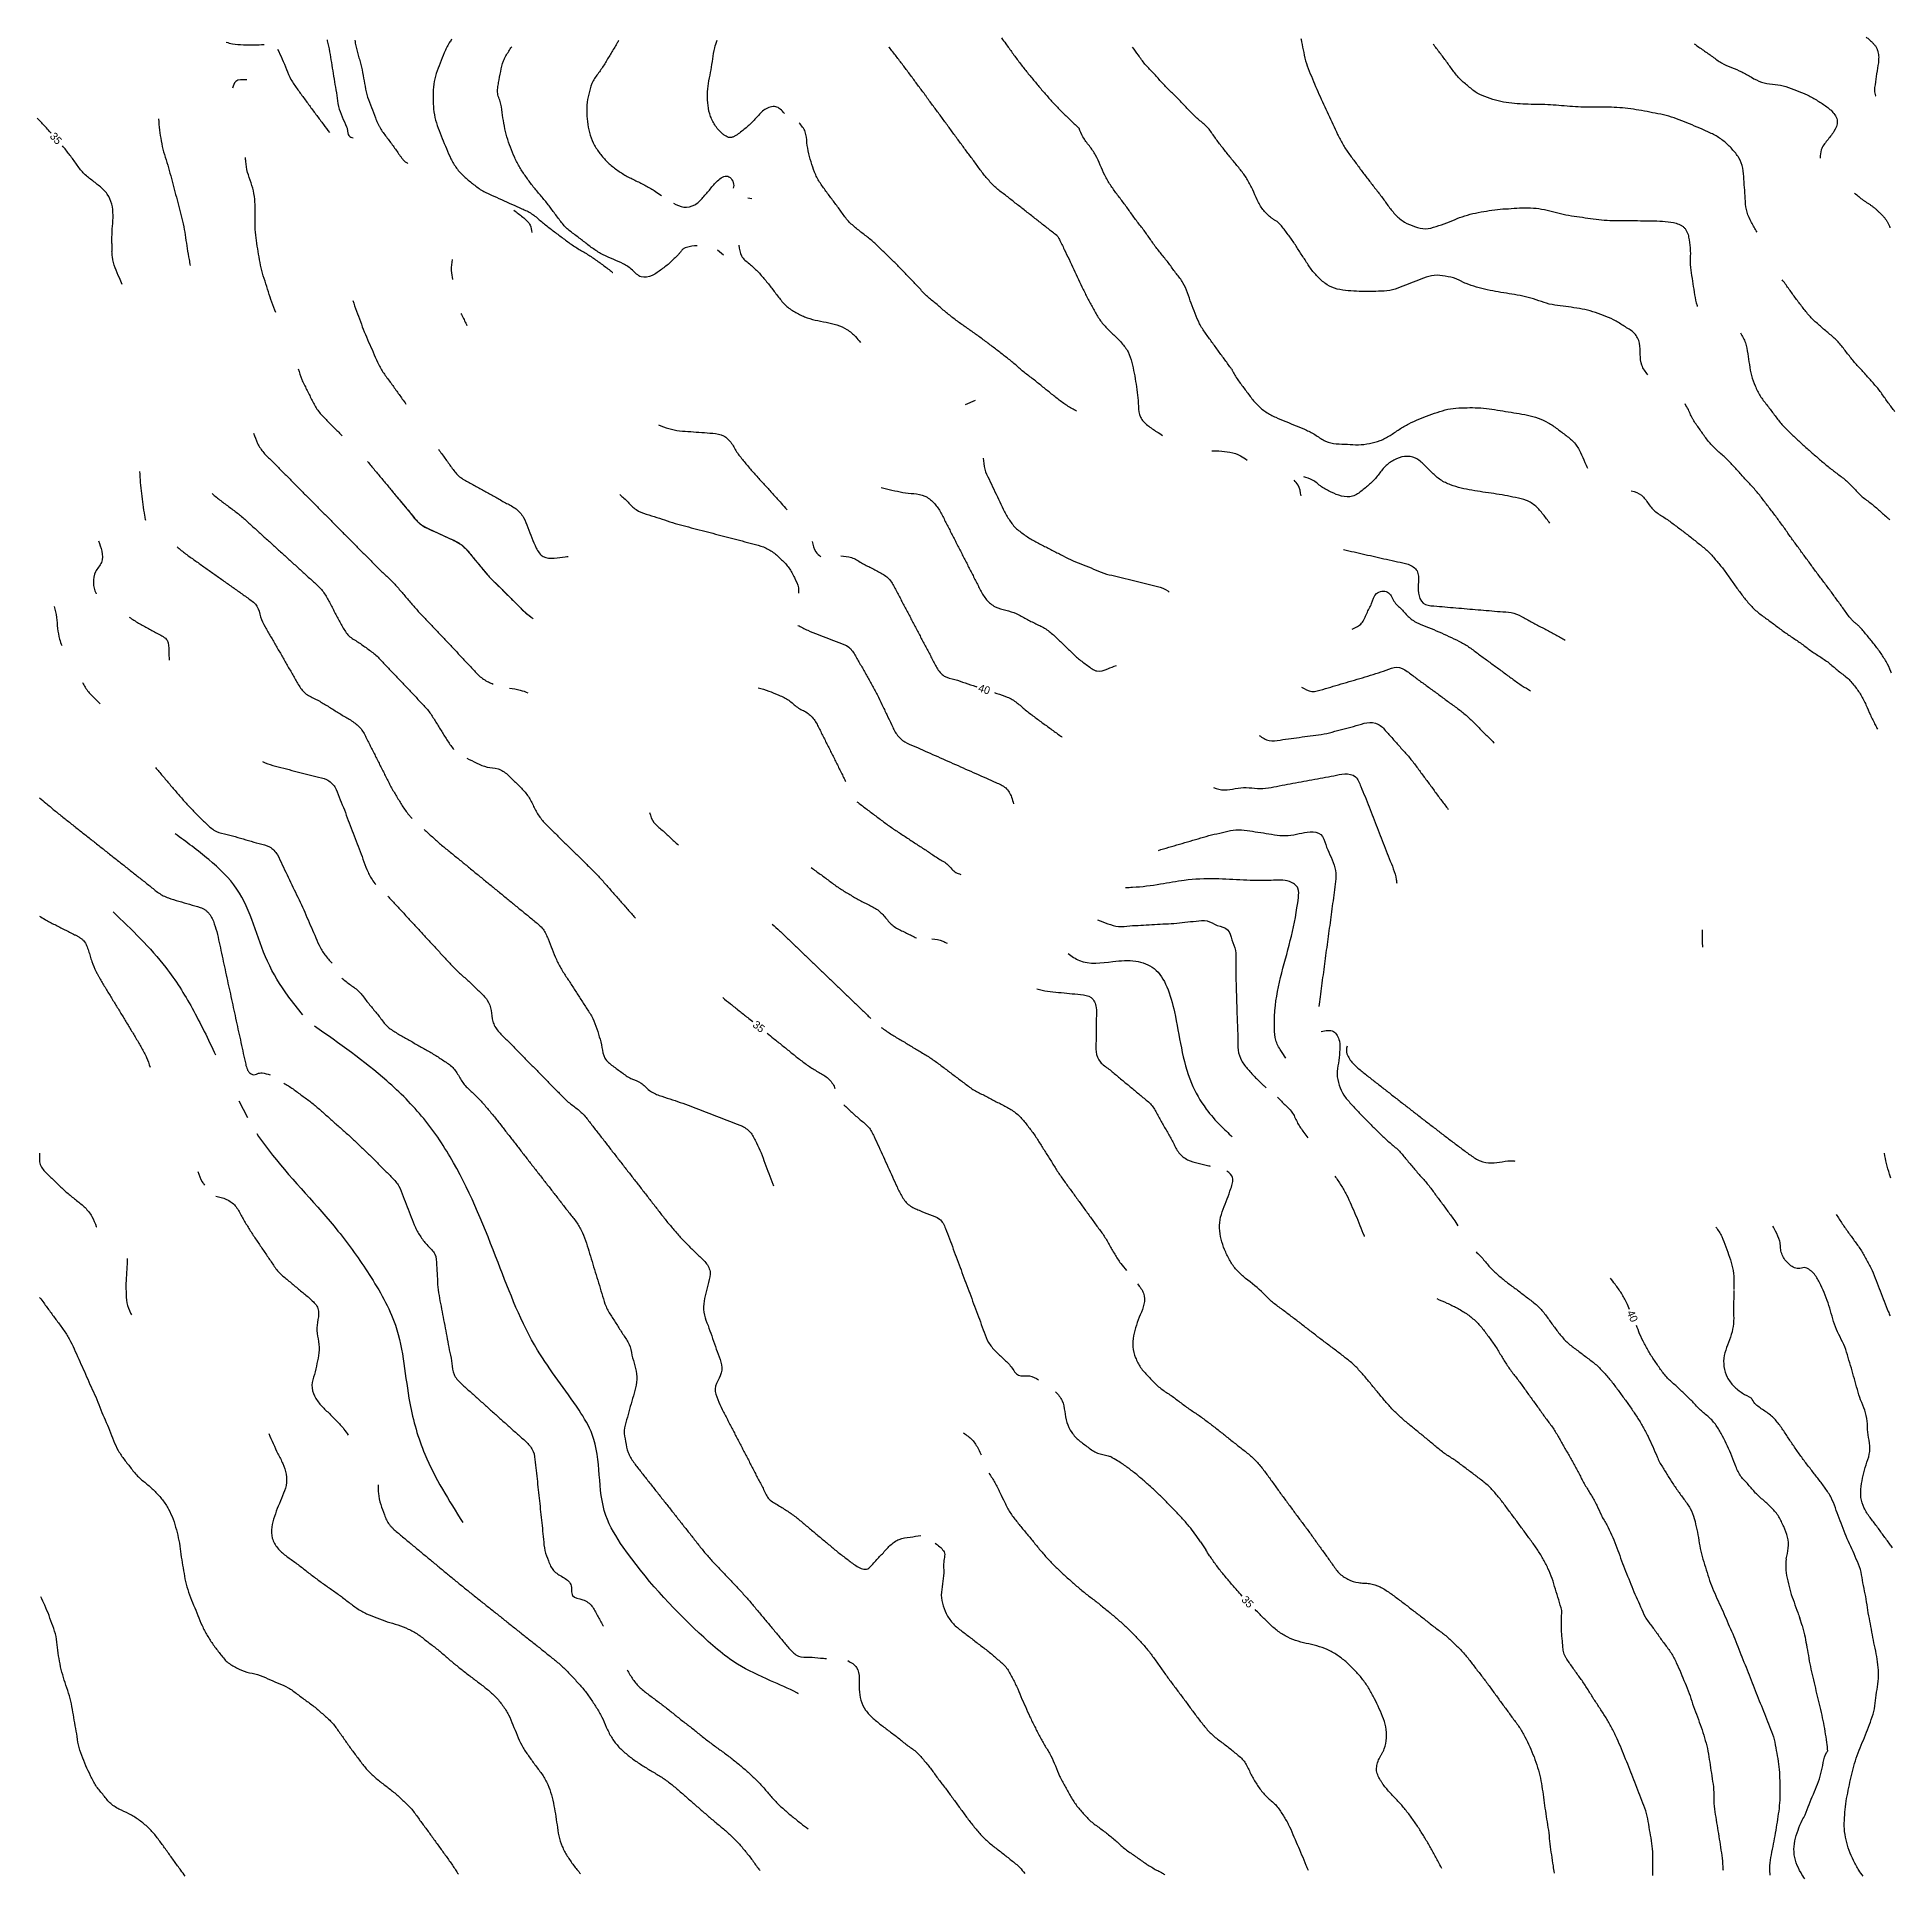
# Model space of a CAD drawing. Extents: x 366044 to 388405, y 4538112 to 4547939.
# Drawn here: x 366043.6 to 366378.9, y 4547606.4 to 4547938.8 of the extents above; entities that cross this region are included whole.
import ezdxf

# ---------------------------------------------------------------- set-up
doc = ezdxf.new("R2010")
doc.units = 0
for name, color, linetype in [('_DOSYADAN_EKLENDI', 7, 'Continuous'), ('Egri_1m', 7, 'Continuous'), ('NADI', 7, 'Continuous'), ('NKOT', 7, 'Continuous')]:
    doc.layers.add(name, color=color, linetype=linetype)

msp = doc.modelspace()

# ---------------------------------------------------------------- texts
at = {"layer": 'NKOT'}
for s, rotation, p in [('35', 311.5106, (366045.79, 4547920.87)), ('40', 341.739, (366213.33, 4547820.8)), ('35', 321.2147, (366172.61, 4547760.35)), ('40', 293.6296, (366330.45, 4547708.67)), ('35', 313.647, (366260.84, 4547656.7))]:
    msp.add_text(s, height=1.4, rotation=rotation, dxfattribs=at).set_placement(p)

# ---------------------------------------------------------------- linework, layer by layer
at = {"layer": '_DOSYADAN_EKLENDI'}
msp.add_line((366080, 4547746.88), (366081.56, 4547743.85), dxfattribs=at)
for points in [[(366091.54, 4547762.35), (366088.91, 4547765.75), (366085.18, 4547772.03), (366079.64, 4547785.08), (366074.57, 4547790.42), (366068.49, 4547795.05)], [(366268.98, 4547754.58), (366268.07, 4547755.91), (366267.15, 4547757.79), (366266.91, 4547759.88), (366266.99, 4547763.18), (366269.97, 4547776.59), (366271.22, 4547783.49), (366271.15, 4547785.21), (366269.63, 4547786.43), (366266.33, 4547786.64), (366256.26, 4547786.91), (366250.64, 4547786.63), (366246.34, 4547785.93), (366241.29, 4547785.35), (366240.03, 4547785.29)], [(366057.3, 4547780.94), (366066.83, 4547770.91), (366071.58, 4547763.58), (366075.81, 4547755.13)], [(366229.65, 4547773.43), (366231.71, 4547772.17), (366237.76, 4547771.99), (366241.88, 4547772.05), (366245.17, 4547770.73), (366247.48, 4547767.44), (366248.86, 4547762.89), (366251.93, 4547750.07), (366254.6, 4547745.37), (366257.2, 4547742.36), (366259.28, 4547740.37)], [(366181.03, 4547639.81), (366180.72, 4547639.98), (366175.98, 4547642.2), (366170.01, 4547645.19), (366163.09, 4547650.79), (366149.38, 4547666.3), (366146.23, 4547672.03), (366143.8, 4547686.61), (366141.4, 4547691.04), (366133.91, 4547701.88), (366126.8, 4547717.66), (366118.75, 4547735.69), (366113.37, 4547743.65), (366106.7, 4547750.46), (366093.66, 4547760.32)], [(366083.23, 4547740.93), (366086.11, 4547737.07), (366097.9, 4547723.35), (366103.54, 4547715.49), (366108.26, 4547706.35), (366110.86, 4547692.3), (366113.58, 4547683.06), (366120.44, 4547670.74)]]:
    msp.add_spline(points, degree=3, dxfattribs=at)
at = {"layer": 'Egri_1m'}
for p, q in [((366171.86, 4547909.8), (366172.61, 4547909.72)), ((366167.45, 4547899.51), (366166.4, 4547900.39)), ((366211.14, 4547872.52), (366212.95, 4547873.33))]:
    msp.add_line(p, q, dxfattribs=at)
for points in [[(366095.92, 4547938.32), (366095.96, 4547938.16), (366096.39, 4547936.21), (366096.71, 4547934.24), (366097.03, 4547932.26), (366097.35, 4547930.29), (366097.68, 4547928.31), (366097.99, 4547926.34), (366098.65, 4547924.45), (366099.46, 4547922.62), (366099.55, 4547922.38), (366099.6, 4547922.11), (366099.7, 4547921.54), (366099.86, 4547921.06), (366100.21, 4547920.77), (366100.63, 4547920.63)], [(366118.41, 4547938.48), (366117.99, 4547937.78), (366117.07, 4547936.01), (366116.33, 4547934.14), (366115.64, 4547932.27), (366115.2, 4547930.32), (366115.06, 4547928.32), (366115.12, 4547926.32), (366115.4, 4547924.34), (366115.98, 4547922.43), (366116.7, 4547920.56), (366117.48, 4547918.72), (366118.28, 4547916.89), (366119.31, 4547915.18), (366120.65, 4547913.69), (366122.18, 4547912.4), (366123.8, 4547911.23), (366125.59, 4547910.34), (366127.41, 4547909.51), (366129.24, 4547908.69), (366131.06, 4547907.87), (366132.85, 4547906.97), (366134.41, 4547905.72), (366135.97, 4547904.47), (366137.55, 4547903.25), (366139.16, 4547902.05), (366140.8, 4547900.91), (366142.52, 4547899.89), (366144.19, 4547898.79), (366145.82, 4547897.63), (366147.41, 4547896.42), (366147.51, 4547896.34)], [(366148.54, 4547938.22), (366148.23, 4547937.67), (366147.2, 4547935.96), (366146.17, 4547934.25), (366145.08, 4547932.57), (366143.95, 4547930.92), (366143.27, 4547929.04), (366142.86, 4547927.08), (366142.81, 4547925.08), (366142.99, 4547923.09), (366143.42, 4547921.14), (366144.2, 4547919.3), (366145.33, 4547917.64), (366146.67, 4547916.16), (366148.21, 4547914.89), (366149.9, 4547913.82), (366151.68, 4547912.91), (366153.47, 4547912.02), (366155.19, 4547911), (366156.28, 4547910.26)], [(366178.46, 4547925.04), (366176.89, 4547926.28), (366174.95, 4547925.77), (366173.49, 4547924.41), (366172.1, 4547922.97), (366170.57, 4547921.68), (366169.7, 4547921.08), (366169.26, 4547920.85), (366169.04, 4547920.77), (366168.82, 4547920.71), (366168.38, 4547920.73), (366167.93, 4547920.93), (366167.48, 4547921.25), (366167.04, 4547921.62), (366166.33, 4547922.37), (366165.8, 4547923.19), (366165.33, 4547924.08), (366164.98, 4547925.01), (366164.64, 4547926.99), (366164.61, 4547928.99), (366164.85, 4547930.97), (366165.23, 4547932.93), (366165.53, 4547934.91), (366165.89, 4547936.88), (366166.33, 4547938.28)], [(366217.65, 4547938.7), (366218.42, 4547937.63), (366219.6, 4547936.01), (366220.79, 4547934.4), (366222.01, 4547932.82), (366223.28, 4547931.27), (366224.56, 4547929.73), (366225.87, 4547928.22), (366227.2, 4547926.73), (366228.61, 4547925.31), (366230.03, 4547923.9), (366231.49, 4547922.53), (366231.65, 4547922.38)], [(366271.68, 4547938.57), (366271.8, 4547938.01), (366272.18, 4547936.04), (366272.67, 4547934.1), (366273.38, 4547932.23), (366274.14, 4547930.38), (366274.93, 4547928.55), (366275.76, 4547926.73), (366276.62, 4547924.92), (366277.47, 4547923.11), (366278.3, 4547921.29), (366279.23, 4547919.52), (366280.32, 4547917.84), (366281.51, 4547916.23), (366282.7, 4547914.63), (366283.91, 4547913.04), (366285.14, 4547911.45), (366286.36, 4547909.87), (366287.53, 4547908.25), (366288.82, 4547906.72), (366290.37, 4547905.46), (366292.21, 4547904.66), (366294.16, 4547904.24), (366296.12, 4547904.66), (366298.01, 4547905.32), (366299.86, 4547906.07), (366301.75, 4547906.73), (366303.7, 4547907.18), (366305.67, 4547907.53), (366307.65, 4547907.78), (366309.65, 4547907.9), (366311.64, 4547908.04), (366313.64, 4547907.99), (366315.62, 4547907.71), (366317.57, 4547907.26), (366319.51, 4547906.77), (366321.48, 4547906.45), (366323.46, 4547906.17), (366325.44, 4547905.89), (366327.44, 4547905.76), (366329.44, 4547905.74), (366331.44, 4547905.72), (366333.44, 4547905.7), (366335.44, 4547905.68), (366337.44, 4547905.58), (366339.41, 4547905.24), (366340.34, 4547904.86), (366340.75, 4547904.56), (366341.1, 4547904.16), (366341.54, 4547903.24), (366341.74, 4547902.27), (366341.96, 4547900.28), (366341.94, 4547898.28), (366342.12, 4547896.29), (366342.42, 4547894.31), (366342.73, 4547892.34), (366343.17, 4547890.39), (366343.23, 4547890.22)], [(366373.68, 4547938.83), (366374.24, 4547938.4), (366374.5, 4547938.16), (366374.77, 4547937.91), (366375.12, 4547937.53), (366375.42, 4547937.13), (366375.66, 4547936.68), (366375.75, 4547936.45), (366375.82, 4547936.21), (366375.95, 4547935.21), (366375.89, 4547934.21), (366375.58, 4547932.23), (366375.29, 4547930.25), (366375.22, 4547929.75), (366375.19, 4547929.23), (366375.23, 4547928.73), (366375.38, 4547928.25), (366375.41, 4547928.18)], [(366077.71, 4547937.91), (366078.84, 4547937.64), (366080.83, 4547937.46), (366082.83, 4547937.45), (366084.55, 4547937.5)], [(366087.01, 4547936.69), (366087.84, 4547934.87), (366088.59, 4547933.01), (366089.42, 4547931.19), (366090.52, 4547929.52), (366091.69, 4547927.91), (366092.88, 4547926.3), (366094.07, 4547924.69), (366095.28, 4547923.09), (366096.35, 4547921.61)], [(366162.75, 4547901.19), (366160.77, 4547900.89), (366160.33, 4547900.71), (366159.96, 4547900.36), (366159.63, 4547899.94), (366159.29, 4547899.55), (366158.58, 4547898.85), (366157.86, 4547898.15), (366156.29, 4547896.91), (366154.61, 4547895.84), (366152.62, 4547895.57), (366151.03, 4547896.78), (366149.38, 4547897.92), (366147.55, 4547898.73), (366145.73, 4547899.56), (366144.02, 4547900.6), (366142.43, 4547901.81), (366140.84, 4547903.02), (366139.27, 4547904.26), (366137.95, 4547905.76), (366136.76, 4547907.37), (366135.55, 4547908.96), (366134.27, 4547910.5), (366132.99, 4547912.03), (366131.81, 4547913.65), (366130.7, 4547915.31), (366129.8, 4547917.1), (366129.04, 4547918.95), (366128.4, 4547920.84), (366127.93, 4547922.79), (366127.6, 4547924.76), (366127.3, 4547926.74), (366127.17, 4547927.22), (366126.99, 4547927.69), (366126.82, 4547928.17), (366126.72, 4547928.65), (366126.74, 4547929.65), (366126.88, 4547930.65), (366127.27, 4547932.61), (366127.77, 4547934.54), (366128.72, 4547936.3), (366129.25, 4547937.09)], [(366334.28, 4547877.91), (366333.21, 4547879.6), (366332.93, 4547881.58), (366332.79, 4547883.58), (366331.88, 4547885.36), (366330.25, 4547886.52), (366328.55, 4547887.57), (366326.74, 4547888.43), (366324.86, 4547889.13), (366322.93, 4547889.65), (366320.96, 4547889.99), (366318.99, 4547890.3), (366317, 4547890.55), (366315.08, 4547891.1), (366313.18, 4547891.72), (366311.23, 4547892.18), (366309.26, 4547892.53), (366307.29, 4547892.85), (366305.32, 4547893.22), (366303.38, 4547893.71), (366301.49, 4547894.36), (366301.03, 4547894.55), (366300.59, 4547894.78), (366300.14, 4547895.01), (366299.68, 4547895.21), (366297.74, 4547895.69), (366295.75, 4547895.84), (366293.82, 4547895.32), (366291.94, 4547894.63), (366290.08, 4547893.89), (366288.2, 4547893.2), (366286.21, 4547892.98), (366284.21, 4547892.92), (366282.21, 4547892.94), (366280.22, 4547893.07), (366278.24, 4547893.37), (366276.4, 4547894.15), (366274.87, 4547895.44), (366273.54, 4547896.94), (366272.45, 4547898.61), (366271.34, 4547900.28), (366270.27, 4547901.96), (366269.08, 4547903.57), (366267.83, 4547905.14), (366267.47, 4547905.47), (366267.05, 4547905.75), (366266.62, 4547906.01), (366266.21, 4547906.31), (366264.81, 4547907.73), (366263.8, 4547909.46), (366262.98, 4547911.28), (366262.06, 4547913.06), (366260.92, 4547914.7), (366259.65, 4547916.25), (366258.4, 4547917.81), (366257.16, 4547919.38), (366255.98, 4547921), (366254.77, 4547922.58), (366253.27, 4547923.91), (366251.8, 4547925.27), (366250.44, 4547926.73), (366249.04, 4547928.17), (366247.62, 4547929.57), (366246.25, 4547931.03), (366244.9, 4547932.51), (366243.54, 4547933.97), (366242.35, 4547935.58), (366241.31, 4547937)], [(366354, 4547903.66), (366353, 4547905.39), (366352.21, 4547907.23), (366351.9, 4547909.2), (366351.77, 4547911.2), (366351.63, 4547913.19), (366351.42, 4547915.18), (366350.71, 4547917.05), (366349.49, 4547918.64), (366348.05, 4547920.02), (366346.38, 4547921.12), (366344.57, 4547921.99), (366342.74, 4547922.79), (366340.89, 4547923.55), (366339.02, 4547924.24), (366337.1, 4547924.81), (366335.14, 4547925.2), (366333.17, 4547925.57), (366331.2, 4547925.88), (366329.21, 4547926.09), (366327.21, 4547926.18), (366325.21, 4547926.2), (366323.21, 4547926.19), (366321.21, 4547926.27), (366319.22, 4547926.42), (366317.22, 4547926.58), (366315.22, 4547926.67), (366313.22, 4547926.7), (366311.23, 4547926.78), (366309.23, 4547926.95), (366307.27, 4547927.31), (366305.37, 4547927.94), (366303.52, 4547928.71), (366301.94, 4547929.93), (366300.42, 4547931.24), (366299.14, 4547932.78), (366297.96, 4547934.39), (366296.76, 4547935.99), (366295.57, 4547937.56)], [(366081.42, 4547931.13), (366079.45, 4547930.82), (366078.84, 4547929.62)], [(366065.5, 4547924.06), (366065.69, 4547922.07), (366065.99, 4547920.09), (366066.43, 4547918.14), (366067.03, 4547916.23), (366067.58, 4547914.31), (366068.09, 4547912.37), (366068.6, 4547910.44), (366069.1, 4547908.5), (366069.59, 4547906.56), (366070.06, 4547904.62), (366070.4, 4547902.65), (366070.68, 4547900.67), (366071.03, 4547898.7), (366071.22, 4547897.61)], [(366231.21, 4547871.3), (366229.49, 4547872.32), (366227.86, 4547873.48), (366226.3, 4547874.73), (366224.74, 4547875.99), (366223.18, 4547877.23), (366221.59, 4547878.45), (366220.09, 4547879.77), (366218.53, 4547881.03), (366216.95, 4547882.25), (366215.37, 4547883.47), (366213.76, 4547884.66), (366212.14, 4547885.83), (366210.5, 4547886.97), (366208.89, 4547888.16), (366207.33, 4547889.42), (366205.82, 4547890.73), (366204.28, 4547892), (366202.89, 4547893.44), (366201.51, 4547894.89), (366200.12, 4547896.33), (366198.74, 4547897.77), (366197.33, 4547899.19), (366195.88, 4547900.58), (366194.43, 4547901.95), (366192.86, 4547903.19), (366191.3, 4547904.44), (366189.84, 4547905.81), (366188.65, 4547907.42), (366187.47, 4547909.03), (366186.27, 4547910.63), (366185.1, 4547912.25), (366184.11, 4547913.99), (366183.43, 4547915.87), (366182.89, 4547917.8), (366182.54, 4547919.77), (366182.22, 4547921.74), (366181.13, 4547923.38)], [(366259.17, 4547878.93), (366257.99, 4547880.55), (366256.81, 4547882.16), (366255.63, 4547883.78), (366254.46, 4547885.4), (366253.4, 4547887.1), (366252.62, 4547888.94), (366251.89, 4547890.8), (366251.21, 4547892.68), (366250.4, 4547894.51), (366249.22, 4547896.12), (366248.03, 4547897.73), (366246.8, 4547899.31), (366245.55, 4547900.87), (366244.39, 4547902.5), (366243.23, 4547904.13), (366242, 4547905.71), (366240.83, 4547907.33), (366239.65, 4547908.94), (366238.45, 4547910.54), (366237.29, 4547912.17), (366236.28, 4547913.9), (366235.48, 4547915.73), (366234.63, 4547917.54), (366233.5, 4547919.19), (366232.35, 4547920.83), (366231.65, 4547922.38)], [(366086.69, 4547889.12), (366085.97, 4547890.98), (366085.33, 4547892.88), (366084.73, 4547894.79), (366084.15, 4547896.7), (366083.75, 4547898.66), (366083.41, 4547900.63), (366083.12, 4547902.61), (366082.95, 4547904.6), (366082.94, 4547906.6), (366082.93, 4547908.6), (366082.73, 4547910.59), (366082.23, 4547912.53), (366081.59, 4547914.43), (366081.27, 4547916.4), (366081.21, 4547917.13)], [(366158.44, 4547908.84), (366160.32, 4547908.17), (366162.28, 4547908.57), (366163.77, 4547909.91), (366165.09, 4547911.42), (366166.41, 4547912.92), (366168.23, 4547913.73), (366169.31, 4547912.05), (366169.22, 4547911.55)], [(366170.26, 4547901.28), (366170.72, 4547899.34), (366172.14, 4547897.93), (366173.6, 4547896.57), (366174.94, 4547895.08), (366176.19, 4547893.52), (366177.4, 4547891.93), (366178.7, 4547890.4), (366180.33, 4547889.25), (366182.12, 4547888.36), (366184.03, 4547887.77), (366185.99, 4547887.37), (366187.94, 4547886.91), (366189.76, 4547886.08), (366191.28, 4547884.78), (366192.2, 4547883.74)], [(366118.52, 4547898.72), (366118.35, 4547896.73), (366118.57, 4547895.07)], [(366378.87, 4547871.22), (366378.28, 4547872.03), (366377.1, 4547873.65), (366375.93, 4547875.27), (366374.62, 4547876.79), (366373.29, 4547878.28), (366371.93, 4547879.75), (366370.66, 4547881.29), (366369.43, 4547882.87), (366368.1, 4547884.36), (366366.58, 4547885.66), (366365.07, 4547886.97), (366363.62, 4547888.35), (366362.35, 4547889.9), (366361.13, 4547891.48), (366359.96, 4547893.1), (366358.79, 4547894.72), (366358.56, 4547895.03)], [(366100.57, 4547891.27), (366101.23, 4547889.38), (366101.94, 4547887.51), (366102.65, 4547885.64), (366103.43, 4547883.8), (366104.24, 4547881.97), (366105.05, 4547880.14), (366106.01, 4547878.39), (366107.18, 4547876.77), (366108.35, 4547875.14), (366109.51, 4547873.52), (366110.17, 4547872.6)], [(366120.09, 4547888.97), (366120.98, 4547887.18), (366121.16, 4547886.81)], [(366351, 4547885.44), (366351.9, 4547883.65), (366352.31, 4547881.7), (366352.61, 4547879.72), (366353, 4547877.76), (366353.66, 4547875.87), (366354.56, 4547874.08), (366355.75, 4547872.48), (366356.96, 4547870.88), (366358.18, 4547869.3), (366359.53, 4547867.82), (366360.99, 4547866.45), (366362.46, 4547865.1), (366363.96, 4547863.77), (366365.47, 4547862.47), (366367, 4547861.18), (366368.59, 4547859.96), (366370.16, 4547858.73), (366371.58, 4547857.31), (366372.98, 4547855.89), (366374.58, 4547854.68), (366376.09, 4547853.37), (366377.59, 4547852.05), (366377.99, 4547851.7)], [(366090.72, 4547878.94), (366091.36, 4547877.05), (366092.24, 4547875.25), (366093.12, 4547873.45), (366094.1, 4547871.71), (366095.39, 4547870.18), (366096.8, 4547868.76), (366098.2, 4547867.33), (366098.68, 4547866.85)], [(366259.17, 4547878.93), (366260.16, 4547877.19), (366261.34, 4547875.58), (366262.54, 4547873.98), (366263.82, 4547872.44), (366265.38, 4547871.19), (366267.13, 4547870.22), (366268.97, 4547869.44), (366270.82, 4547868.69), (366272.66, 4547867.91), (366274.43, 4547866.96), (366276.12, 4547865.9), (366278.07, 4547865.44), (366280.07, 4547865.37), (366282.06, 4547865.26), (366284.05, 4547865.5), (366285.98, 4547866.02), (366287.76, 4547866.93), (366289.42, 4547868.04), (366291.16, 4547869.03), (366292.97, 4547869.89), (366294.83, 4547870.61), (366296.73, 4547871.26), (366298.66, 4547871.76), (366300.66, 4547871.93), (366302.66, 4547871.96), (366304.65, 4547871.86), (366306.64, 4547871.61), (366308.61, 4547871.28), (366310.59, 4547870.96), (366312.56, 4547870.61), (366314.48, 4547870.06), (366316.31, 4547869.25), (366317.96, 4547868.13), (366319.56, 4547866.93), (366321.05, 4547865.59), (366322.11, 4547863.89), (366322.94, 4547862.07), (366323.39, 4547861.04)], [(366378.24, 4547824.06), (366378.15, 4547824.31), (366377.29, 4547826.12), (366376.23, 4547827.81), (366375.02, 4547829.41), (366373.76, 4547830.96), (366372.44, 4547832.47), (366372.08, 4547832.81), (366371.69, 4547833.13), (366371.31, 4547833.46), (366370.97, 4547833.82), (366369.77, 4547835.42), (366368.59, 4547837.04), (366367.42, 4547838.65), (366366.23, 4547840.26), (366365.01, 4547841.85), (366363.83, 4547843.46), (366362.64, 4547845.08), (366361.46, 4547846.69), (366360.28, 4547848.3), (366359.13, 4547849.94), (366357.96, 4547851.56), (366356.76, 4547853.16), (366355.54, 4547854.75), (366354.32, 4547856.33), (366353.01, 4547857.84), (366351.65, 4547859.31), (366350.32, 4547860.81), (366348.95, 4547862.26), (366347.49, 4547863.62), (366346.02, 4547864.98), (366344.74, 4547866.52), (366343.59, 4547868.15), (366342.45, 4547869.8), (366342.21, 4547870.23), (366342.01, 4547870.69), (366341.61, 4547871.61), (366341.02, 4547872.62)], [(366082.67, 4547867.37), (366083.4, 4547865.5), (366084.49, 4547863.83), (366085.9, 4547862.41), (366087.31, 4547860.99), (366088.72, 4547859.57), (366090.12, 4547858.15), (366091.53, 4547856.73), (366092.94, 4547855.31), (366094.35, 4547853.89), (366095.76, 4547852.47), (366097.17, 4547851.05), (366098.57, 4547849.63), (366099.98, 4547848.21), (366101.39, 4547846.79), (366102.8, 4547845.37), (366104.21, 4547843.95), (366105.62, 4547842.52), (366107.09, 4547841.18), (366108.47, 4547839.73), (366109.78, 4547838.21), (366111.08, 4547836.69), (366112.4, 4547835.19), (366113.78, 4547833.74), (366115.15, 4547832.29), (366116.52, 4547830.83), (366117.9, 4547829.38), (366119.27, 4547827.92), (366120.64, 4547826.47), (366122.02, 4547825.02), (366123.39, 4547823.56), (366125.05, 4547822.45), (366125.93, 4547822.07)], [(366116.04, 4547864.44), (366117.21, 4547862.82), (366118.38, 4547861.2), (366119.66, 4547859.66), (366121.33, 4547858.56), (366123.08, 4547857.59), (366124.83, 4547856.62), (366126.58, 4547855.66), (366128.33, 4547854.69), (366130.05, 4547853.67), (366131.37, 4547852.16), (366132.15, 4547850.32), (366132.91, 4547848.47), (366133.67, 4547846.62), (366134.94, 4547845.08), (366136.92, 4547844.81), (366138.91, 4547845.05), (366139.44, 4547845.11)], [(366103.23, 4547862.24), (366104.51, 4547860.7), (366105.79, 4547859.16), (366107.07, 4547857.63), (366108.34, 4547856.09), (366109.62, 4547854.55), (366110.9, 4547853.01), (366112.18, 4547851.48), (366113.8, 4547850.3), (366115.62, 4547849.47), (366117.44, 4547848.63), (366119.25, 4547847.79), (366120.88, 4547846.62), (366122.15, 4547845.08), (366123.43, 4547843.54), (366124.7, 4547842), (366126.08, 4547840.55), (366127.5, 4547839.14), (366128.93, 4547837.74), (366130.35, 4547836.33), (366131.77, 4547834.93), (366133.13, 4547833.92)], [(366214.35, 4547862.86), (366214.61, 4547860.88), (366215.39, 4547859.03), (366216.25, 4547857.23), (366217.11, 4547855.42), (366217.97, 4547853.62), (366218.95, 4547851.87), (366220.18, 4547850.29), (366221.74, 4547849.05), (366223.42, 4547847.96), (366225.2, 4547847.04), (366226.98, 4547846.13), (366228.76, 4547845.21), (366230.56, 4547844.34), (366232.41, 4547843.59), (366234.26, 4547842.83), (366236.11, 4547842.07), (366238.05, 4547841.59), (366239.99, 4547841.11), (366241.94, 4547840.64), (366243.88, 4547840.16), (366245.82, 4547839.69), (366247.65, 4547838.87), (366247.91, 4547838.66)], [(366062.1, 4547860.44), (366062.21, 4547858.44), (366062.43, 4547856.46), (366062.7, 4547854.47), (366062.98, 4547852.49), (366063.14, 4547851.64)], [(366271.71, 4547856.04), (366271.18, 4547857.97), (366270.47, 4547858.85)], [(366107.56, 4547857.03), (366108.84, 4547855.49), (366110.12, 4547853.95), (366111.4, 4547852.42), (366112.76, 4547850.94), (366114.51, 4547849.98), (366116.32, 4547849.14), (366118.14, 4547848.3), (366119.92, 4547847.38), (366121.38, 4547846.02), (366122.65, 4547844.48), (366123.93, 4547842.93), (366125.21, 4547841.4), (366126.64, 4547840), (366128.06, 4547838.59), (366129.48, 4547837.19), (366130.91, 4547835.78), (366132.39, 4547834.44), (366133.13, 4547833.92)], [(366148.77, 4547856.28), (366150.24, 4547854.92), (366151.69, 4547853.55), (366153.52, 4547852.74), (366155.43, 4547852.14), (366157.33, 4547851.53), (366159.24, 4547850.92), (366161.18, 4547850.42), (366163.11, 4547849.91), (366165.05, 4547849.41), (366166.98, 4547848.9), (366168.92, 4547848.4), (366170.85, 4547847.9), (366172.79, 4547847.39), (366174.7, 4547846.82), (366176.45, 4547845.84), (366177.95, 4547844.52), (366179.28, 4547843.03), (366180.26, 4547841.28), (366181, 4547839.43), (366181.03, 4547838.46)], [(366195.93, 4547857.52), (366197.88, 4547857.09), (366199.84, 4547856.67), (366201.82, 4547856.44), (366203.78, 4547856.01), (366205.39, 4547854.82), (366206.58, 4547853.22), (366207.49, 4547851.44), (366208.41, 4547849.66), (366209.32, 4547847.88), (366210.23, 4547846.09), (366211.14, 4547844.31), (366212.05, 4547842.53), (366212.96, 4547840.75), (366213.87, 4547838.97), (366214.95, 4547837.29), (366216.51, 4547836.04), (366218.41, 4547835.41), (366220.31, 4547834.78), (366222.09, 4547833.86), (366223.86, 4547832.94), (366225.64, 4547832.02), (366227.2, 4547830.77), (366228.64, 4547829.38), (366230.08, 4547827.99), (366231.54, 4547826.63), (366233.15, 4547825.44), (366234.87, 4547824.43), (366236.83, 4547824.82), (366238.37, 4547825.45)], [(366331.31, 4547856.96), (366333.14, 4547856.16), (366334.4, 4547854.61), (366335.75, 4547853.14), (366337.42, 4547852.03), (366339.04, 4547850.86), (366340.64, 4547849.66), (366342.22, 4547848.43), (366343.79, 4547847.18), (366345.3, 4547845.88), (366346.63, 4547844.38), (366347.9, 4547842.84), (366349.06, 4547841.21), (366350.22, 4547839.58), (366351.41, 4547837.98), (366352.69, 4547836.44), (366354.13, 4547835.04), (366355.73, 4547833.85), (366357.34, 4547832.67), (366358.94, 4547831.46), (366360.59, 4547830.34), (366362.24, 4547829.2), (366363.84, 4547828), (366365.52, 4547826.91), (366367.14, 4547825.75), (366368.67, 4547824.46), (366370.24, 4547823.22), (366371.59, 4547821.74), (366372.74, 4547820.1), (366373.65, 4547818.32), (366374.46, 4547816.5), (366375.34, 4547814.7), (366375.74, 4547813.93)], [(366054.66, 4547847.93), (366055.27, 4547846.03), (366055.22, 4547844.03), (366054.14, 4547842.34), (366053.77, 4547840.38), (366054.24, 4547838.43), (366054.28, 4547838.36)], [(366068.86, 4547846.85), (366070.4, 4547845.58), (366072.03, 4547844.42), (366073.66, 4547843.26), (366075.29, 4547842.11), (366076.92, 4547840.95), (366078.55, 4547839.79), (366080.18, 4547838.63), (366081.81, 4547837.47), (366083.28, 4547836.11), (366083.93, 4547834.22), (366084.76, 4547832.4), (366085.75, 4547830.66), (366086.75, 4547828.93), (366087.75, 4547827.19), (366088.74, 4547825.46), (366089.74, 4547823.73), (366090.74, 4547821.99), (366091.98, 4547820.42), (366093.72, 4547819.43), (366095.46, 4547818.45), (366097.16, 4547817.4), (366098.86, 4547816.36), (366100.57, 4547815.31), (366102.06, 4547813.97), (366103.06, 4547812.24), (366103.96, 4547810.46), (366104.86, 4547808.67), (366105.76, 4547806.88), (366106.66, 4547805.1), (366107.58, 4547803.32), (366108.6, 4547801.6), (366109.63, 4547799.89), (366110.84, 4547798.29), (366111.29, 4547797.8)], [(366279.34, 4547846.35), (366281.29, 4547845.91), (366283.24, 4547845.47), (366285.19, 4547845.03), (366287.15, 4547844.59), (366289.1, 4547844.15), (366291.04, 4547843.69), (366292.64, 4547842.48), (366292.88, 4547840.5), (366292.89, 4547838.5), (366293.75, 4547836.69), (366295.68, 4547836.17), (366297.67, 4547836), (366299.66, 4547835.83), (366301.66, 4547835.66), (366303.65, 4547835.49), (366305.64, 4547835.32), (366307.64, 4547835.15), (366309.63, 4547834.98), (366311.5, 4547834.28), (366313.26, 4547833.33), (366315.02, 4547832.37), (366316.78, 4547831.42), (366318.54, 4547830.47), (366319.4, 4547830)], [(366280.94, 4547831.99), (366282.64, 4547833.05), (366283.56, 4547834.82), (366284.44, 4547836.62), (366285.32, 4547838.41), (366287.31, 4547838.68), (366288.46, 4547837.05), (366289.82, 4547835.58), (366291.2, 4547834.12), (366292.87, 4547833.04), (366294.72, 4547832.27), (366296.57, 4547831.51), (366298.39, 4547830.67), (366300.2, 4547829.82), (366301.93, 4547828.82), (366303.54, 4547827.64), (366305.15, 4547826.45), (366306.77, 4547825.27), (366308.38, 4547824.08), (366309.99, 4547822.9), (366311.63, 4547821.76), (366313.12, 4547820.87)], [(366046.66, 4547836.06), (366047.11, 4547834.11), (366047.29, 4547832.12), (366047.67, 4547830.16), (366048.04, 4547829.01)], [(366060.24, 4547834.15), (366061.92, 4547833.07), (366063.68, 4547832.12), (366065.44, 4547831.16), (366067.05, 4547829.97), (366067.39, 4547828), (366067.41, 4547826.4)], [(366180.89, 4547832.67), (366182.68, 4547831.78), (366184.54, 4547831.04), (366186.4, 4547830.31), (366188.26, 4547829.57), (366190.08, 4547828.74), (366191.3, 4547827.15), (366192.29, 4547825.41), (366193.28, 4547823.67), (366194.27, 4547821.94), (366195.21, 4547820.17), (366196.07, 4547818.37), (366196.94, 4547816.56), (366197.8, 4547814.76), (366198.74, 4547813), (366200.21, 4547811.63), (366202.02, 4547810.8), (366203.85, 4547809.99), (366205.68, 4547809.18), (366207.51, 4547808.36), (366209.34, 4547807.55), (366211.17, 4547806.74), (366213, 4547805.93), (366214.82, 4547805.12), (366216.65, 4547804.31), (366218.4, 4547803.33), (366219.47, 4547801.64), (366219.81, 4547800.48)], [(366271.79, 4547821.51), (366273.64, 4547820.75), (366275.61, 4547821.11), (366277.53, 4547821.67), (366279.45, 4547822.23), (366281.37, 4547822.79), (366283.29, 4547823.35), (366285.2, 4547823.96), (366287.09, 4547824.59), (366289.02, 4547825.12), (366290.86, 4547824.34), (366292.47, 4547823.16), (366294.08, 4547821.97), (366295.7, 4547820.79), (366297.31, 4547819.6), (366298.92, 4547818.42), (366300.53, 4547817.23), (366302.05, 4547815.93), (366303.47, 4547814.53), (366304.89, 4547813.11), (366306.3, 4547811.7), (366306.58, 4547811.41)], [(366051.78, 4547822.36), (366052.85, 4547820.68), (366054.24, 4547819.24), (366054.98, 4547818.48)], [(366128.83, 4547821.35), (366130.8, 4547820.98), (366132.19, 4547820.51)], [(366173.71, 4547821.39), (366175.63, 4547820.82), (366177.48, 4547820.06), (366179.26, 4547819.16), (366180.8, 4547817.88), (366182.55, 4547816.9), (366183.96, 4547815.48), (366184.91, 4547813.73), (366185.8, 4547811.94), (366186.7, 4547810.15), (366187.59, 4547808.36), (366188.48, 4547806.57), (366189.37, 4547804.78), (366189.53, 4547804.46)], [(366264.16, 4547812.8), (366265.93, 4547811.88), (366267.93, 4547811.97), (366269.91, 4547812.25), (366271.89, 4547812.52), (366273.87, 4547812.8), (366275.86, 4547813.07), (366277.8, 4547813.55), (366279.73, 4547814.06), (366281.67, 4547814.57), (366283.6, 4547815.08), (366285.59, 4547814.85), (366287.07, 4547813.52), (366288.41, 4547812.03), (366289.74, 4547810.53), (366291.07, 4547809.04), (366292.31, 4547807.47), (366293.5, 4547805.87), (366294.69, 4547804.26), (366295.88, 4547802.65), (366297.07, 4547801.04), (366298.28, 4547799.46)], [(366084.29, 4547808.07), (366086.16, 4547807.37), (366088.1, 4547806.87), (366090.04, 4547806.37), (366091.97, 4547805.87), (366093.91, 4547805.37), (366095.84, 4547804.83), (366097.33, 4547803.5), (366098.13, 4547801.67), (366098.87, 4547799.81), (366099.58, 4547797.94), (366100.29, 4547796.07), (366101, 4547794.2), (366101.71, 4547792.33), (366102.41, 4547790.46), (366103.12, 4547788.59), (366104.04, 4547786.81), (366104.76, 4547785.87)], [(366064.95, 4547807.04), (366066.24, 4547805.51), (366067.54, 4547803.98), (366068.83, 4547802.46), (366070.15, 4547800.95), (366071.5, 4547799.48), (366072.91, 4547798.06), (366074.33, 4547796.66), (366075.96, 4547795.49), (366077.88, 4547794.94), (366079.8, 4547794.39), (366081.73, 4547793.84), (366083.65, 4547793.29), (366085.56, 4547792.69), (366086.96, 4547791.26), (366087.83, 4547789.46), (366088.7, 4547787.66), (366089.56, 4547785.85), (366090.43, 4547784.05), (366091.3, 4547782.25), (366092.11, 4547780.42), (366092.9, 4547778.58), (366093.7, 4547776.75), (366094.49, 4547774.92), (366095.53, 4547773.2), (366096.84, 4547771.71)], [(366044.05, 4547801.56), (366045.18, 4547800.6), (366046.7, 4547799.3), (366048.26, 4547798.05), (366049.83, 4547796.81), (366051.4, 4547795.56), (366052.97, 4547794.32), (366054.53, 4547793.08), (366056.1, 4547791.84), (366057.67, 4547790.6), (366059.24, 4547789.36), (366060.81, 4547788.11), (366062.37, 4547786.87), (366063.94, 4547785.63), (366065.51, 4547784.39), (366067.29, 4547783.47), (366069.2, 4547782.9), (366071.12, 4547782.32), (366073.04, 4547781.75), (366073.5, 4547781.57), (366073.93, 4547781.31), (366074.32, 4547780.99), (366074.67, 4547780.6), (366075.21, 4547779.74), (366075.58, 4547778.82), (366076.14, 4547776.9), (366076.57, 4547774.94), (366076.99, 4547772.99), (366077.41, 4547771.03), (366077.84, 4547769.08), (366078.26, 4547767.12), (366078.69, 4547765.17), (366079.11, 4547763.22), (366079.54, 4547761.26), (366079.96, 4547759.31), (366080.39, 4547757.35), (366080.81, 4547755.4), (366081.24, 4547753.44), (366081.36, 4547752.96), (366081.54, 4547752.49), (366081.81, 4547752.06), (366081.99, 4547751.87), (366082.1, 4547751.78), (366082.21, 4547751.7), (366082.7, 4547751.57), (366083.2, 4547751.69), (366083.71, 4547751.87), (366084.2, 4547751.89), (366085.66, 4547751.52)], [(366191.55, 4547800.83), (366193.15, 4547799.63), (366194.75, 4547798.43), (366196.35, 4547797.23), (366197.97, 4547796.05), (366199.64, 4547794.95), (366201.31, 4547793.85), (366202.98, 4547792.75), (366204.65, 4547791.65), (366206.32, 4547790.55), (366207.98, 4547789.44), (366209.43, 4547788.05), (366210.31, 4547787.73)], [(366154.11, 4547798.91), (366154.92, 4547797.08), (366156.38, 4547795.72), (366157.86, 4547794.37), (366159.33, 4547793.01)], [(366113.45, 4547795.83), (366114.93, 4547794.49), (366116.42, 4547793.16), (366117.97, 4547791.89), (366119.52, 4547790.62), (366121.07, 4547789.36), (366122.61, 4547788.09), (366124.16, 4547786.82), (366125.71, 4547785.55), (366127.26, 4547784.29), (366128.8, 4547783.02), (366130.35, 4547781.75), (366131.9, 4547780.49), (366133.45, 4547779.22), (366134.9, 4547777.85), (366135.81, 4547776.07), (366136.57, 4547774.21), (366137.32, 4547772.36), (366138.24, 4547770.59), (366139.32, 4547768.9), (366140.4, 4547767.22), (366141.48, 4547765.54), (366142.56, 4547763.85), (366143.64, 4547762.17), (366144.44, 4547760.34), (366145.06, 4547758.43), (366145.53, 4547756.49), (366146.07, 4547754.56), (366147.49, 4547753.15), (366149.1, 4547751.97), (366150.77, 4547750.87), (366152.61, 4547750.07), (366154.09, 4547748.73), (366155.88, 4547747.84), (366157.78, 4547747.2), (366159.67, 4547746.57), (366161.56, 4547745.9), (366163.42, 4547745.17), (366165.29, 4547744.45), (366167.15, 4547743.72), (366169.01, 4547742.99), (366170.88, 4547742.27), (366172.44, 4547741.02), (366173.42, 4547739.28), (366174.25, 4547737.46), (366174.95, 4547735.59), (366175.66, 4547733.71), (366176.36, 4547731.84), (366176.49, 4547731.5)], [(366245.95, 4547792.06), (366247.87, 4547792.62), (366249.79, 4547793.18), (366251.71, 4547793.74), (366253.63, 4547794.3), (366255.56, 4547794.85), (366257.51, 4547795.29), (366259.46, 4547795.73), (366261.46, 4547795.73), (366263.43, 4547795.42), (366265.41, 4547795.12), (366267.39, 4547794.81), (366269.39, 4547794.76), (366271.36, 4547795.08), (366273.34, 4547795.39), (366275.28, 4547794.91), (366276.15, 4547793.11), (366276.91, 4547791.26), (366277.67, 4547789.41), (366278, 4547787.44), (366277.81, 4547785.45), (366277.54, 4547783.46), (366277.28, 4547781.48), (366277.01, 4547779.5), (366276.74, 4547777.52), (366276.47, 4547775.54), (366276.2, 4547773.55), (366275.94, 4547771.57), (366275.67, 4547769.59), (366275.4, 4547767.61), (366275.13, 4547765.63), (366274.89, 4547763.86)], [(366183.32, 4547788.95), (366184.93, 4547787.76), (366186.54, 4547786.57), (366188.15, 4547785.39), (366189.85, 4547784.33), (366191.57, 4547783.32), (366193.35, 4547782.39), (366195.1, 4547781.44), (366196.57, 4547780.08), (366197.9, 4547778.59), (366199.62, 4547777.56), (366201.42, 4547776.68), (366202.31, 4547776.25)], [(366106.88, 4547783.82), (366108.23, 4547782.35), (366109.59, 4547780.88), (366110.94, 4547779.41), (366112.3, 4547777.94), (366113.66, 4547776.47), (366115.01, 4547775), (366116.37, 4547773.53), (366117.72, 4547772.06), (366119.09, 4547770.6), (366120.58, 4547769.26), (366122.07, 4547767.92), (366123.48, 4547766.5), (366124.83, 4547765.03), (366125.56, 4547763.17), (366125.84, 4547761.19), (366126.81, 4547759.44), (366128.21, 4547758.01), (366129.61, 4547756.59), (366131.01, 4547755.16), (366132.41, 4547753.73), (366133.82, 4547752.31), (366135.22, 4547750.88), (366136.62, 4547749.45), (366138.02, 4547748.03), (366139.47, 4547746.64), (366141.05, 4547745.43), (366142.5, 4547744.05), (366143.73, 4547742.47), (366144.96, 4547740.89), (366146.19, 4547739.31), (366147.41, 4547737.73), (366148.64, 4547736.15), (366149.87, 4547734.57), (366151.1, 4547733), (366152.33, 4547731.42), (366153.55, 4547729.84), (366154.78, 4547728.26), (366156.01, 4547726.68), (366157.24, 4547725.1), (366158.53, 4547723.58), (366159.84, 4547722.07), (366161.25, 4547720.64), (366162.67, 4547719.24), (366164.1, 4547717.84), (366165.04, 4547716.07), (366164.76, 4547714.09), (366164.28, 4547712.15), (366163.92, 4547710.19), (366164.02, 4547708.19), (366164.68, 4547706.3), (366165.34, 4547704.42), (366166.01, 4547702.53), (366166.67, 4547700.64), (366167.18, 4547698.71), (366166.68, 4547696.77), (366165.97, 4547694.9), (366166.45, 4547692.96), (366167.25, 4547691.13), (366168.17, 4547689.35), (366169.09, 4547687.57), (366170.01, 4547685.8), (366170.93, 4547684.02), (366171.85, 4547682.25), (366172.77, 4547680.47), (366173.69, 4547678.69), (366174.62, 4547676.92), (366175.55, 4547675.15), (366177.16, 4547673.97), (366178.86, 4547672.91), (366180.5, 4547671.76), (366182.03, 4547670.48), (366183.57, 4547669.2), (366185.1, 4547667.91), (366186.64, 4547666.63), (366188.17, 4547665.35), (366189.77, 4547664.14), (366191.38, 4547662.96), (366193.28, 4547662.34), (366194.79, 4547663.66), (366196.16, 4547665.12), (366197.52, 4547666.58), (366199.18, 4547667.7), (366201.14, 4547668.12), (366203.07, 4547668.39)], [(366176.26, 4547778.73), (366177.58, 4547777.56), (366179.02, 4547776.18), (366180.46, 4547774.79), (366181.91, 4547773.4), (366183.35, 4547772.02), (366184.79, 4547770.63), (366186.23, 4547769.24), (366187.67, 4547767.86), (366189.11, 4547766.47), (366190.55, 4547765.08), (366191.99, 4547763.7), (366193.44, 4547762.31), (366194.08, 4547761.69)], [(366234.97, 4547779.5), (366236.85, 4547778.82), (366238.79, 4547778.31), (366240.78, 4547778.43), (366242.78, 4547778.54), (366244.78, 4547778.65), (366246.77, 4547778.77), (366248.77, 4547778.88), (366250.76, 4547779.09), (366252.75, 4547779.3), (366254.75, 4547779.31), (366256.59, 4547778.52), (366258.43, 4547777.74), (366259.24, 4547775.91), (366259.86, 4547774.01), (366259.93, 4547772.01), (366259.93, 4547770.01), (366259.97, 4547768.01), (366260.04, 4547766.01), (366260.1, 4547764.01), (366260.16, 4547762.01), (366260.23, 4547760.01), (366260.29, 4547758.02), (366260.35, 4547756.02), (366260.97, 4547754.11), (366262.16, 4547752.5), (366263.51, 4547751.03), (366264.95, 4547749.64), (366265.39, 4547749.21)], [(366344.11, 4547777.74), (366344.09, 4547775.74), (366344.17, 4547774.58)], [(366205.09, 4547776.09), (366207.05, 4547775.69), (366207.82, 4547775.29)], [(366098.58, 4547769.01), (366100.15, 4547767.78), (366101.73, 4547766.55), (366102.98, 4547764.99), (366104.24, 4547763.43), (366105.49, 4547761.87), (366106.75, 4547760.32), (366108.38, 4547759.16), (366110.11, 4547758.16), (366111.85, 4547757.16), (366113.58, 4547756.17), (366115.32, 4547755.17), (366117, 4547754.09), (366118.6, 4547752.89), (366119.75, 4547751.25), (366120.86, 4547749.59), (366122.32, 4547748.22), (366123.72, 4547746.79), (366125.03, 4547745.28), (366126.31, 4547743.75), (366127.54, 4547742.17), (366128.77, 4547740.59), (366130, 4547739.01), (366131.22, 4547737.43), (366132.45, 4547735.85), (366133.68, 4547734.27), (366134.91, 4547732.7), (366136.14, 4547731.12), (366137.37, 4547729.54), (366138.59, 4547727.96), (366139.82, 4547726.38), (366141.05, 4547724.8), (366142, 4547723.04), (366142.72, 4547721.18), (366143.31, 4547719.27), (366143.89, 4547717.35), (366144.48, 4547715.44), (366145.07, 4547713.53), (366145.65, 4547711.62), (366146.27, 4547709.72), (366147.25, 4547707.97), (366148.33, 4547706.29), (366149.41, 4547704.6), (366150.45, 4547702.9), (366150.96, 4547700.96), (366151.47, 4547699.03), (366151.81, 4547697.06), (366151.6, 4547695.07), (366151.06, 4547693.14), (366150.52, 4547691.21), (366149.98, 4547689.29), (366149.56, 4547687.33), (366149.8, 4547685.35), (366150.27, 4547683.4), (366151.24, 4547681.65), (366152.44, 4547680.06), (366153.68, 4547678.49), (366154.92, 4547676.92), (366156.16, 4547675.35), (366157.4, 4547673.78), (366158.64, 4547672.21), (366159.88, 4547670.64), (366161.12, 4547669.07), (366162.36, 4547667.5), (366163.6, 4547665.93), (366164.89, 4547664.4), (366166.26, 4547662.95), (366167.63, 4547661.49), (366169, 4547660.03), (366170.37, 4547658.57), (366171.72, 4547657.1), (366173.01, 4547655.57), (366174.29, 4547654.03), (366175.57, 4547652.5), (366176.86, 4547650.97), (366178.14, 4547649.43), (366179.43, 4547647.9), (366180.99, 4547646.65), (366182.98, 4547646.44), (366184.97, 4547646.28), (366186.06, 4547646.2)], [(366224, 4547767.09), (366225.94, 4547766.63), (366227.93, 4547766.43), (366229.92, 4547766.23), (366231.91, 4547766.04), (366233.84, 4547765.48), (366234.74, 4547763.7), (366234.74, 4547761.7), (366234.73, 4547759.7), (366234.72, 4547757.7), (366234.71, 4547755.7), (366235.49, 4547753.86), (366237.03, 4547752.58), (366238.57, 4547751.3), (366240.11, 4547750.03), (366241.64, 4547748.75), (366243.18, 4547747.47), (366244.68, 4547746.14), (366245.76, 4547744.46), (366246.73, 4547742.71), (366247.7, 4547740.96), (366248.67, 4547739.21), (366249.66, 4547737.48), (366251.23, 4547736.23), (366253.13, 4547735.61), (366255.07, 4547735.13), (366255.3, 4547735.07)], [(366195.95, 4547760.1), (366197.6, 4547758.96), (366199.31, 4547757.93), (366201.03, 4547756.89), (366202.74, 4547755.86), (366204.45, 4547754.83), (366206.09, 4547753.69), (366207.69, 4547752.49), (366209.29, 4547751.29), (366210.89, 4547750.09), (366212.5, 4547748.9), (366214.27, 4547747.97), (366216.05, 4547747.04), (366217.82, 4547746.12), (366219.57, 4547745.14), (366221.11, 4547743.87), (366222.38, 4547742.32), (366223.59, 4547740.74), (366224.66, 4547739.04), (366225.72, 4547737.35), (366226.79, 4547735.66), (366227.85, 4547733.97), (366229, 4547732.32), (366230.17, 4547730.71), (366231.35, 4547729.09), (366232.52, 4547727.47), (366233.7, 4547725.85), (366234.87, 4547724.23), (366236.05, 4547722.62), (366237.09, 4547720.9), (366238.08, 4547719.17), (366239.18, 4547717.5), (366240.21, 4547716.25)], [(366275.34, 4547759.38), (366277.58, 4547759.35), (366278.62, 4547757.64), (366278.66, 4547755.64), (366278.45, 4547753.65), (366278.22, 4547751.67), (366278.6, 4547749.7), (366279.43, 4547747.88), (366280.7, 4547746.33), (366282.05, 4547744.86), (366283.45, 4547743.43), (366284.86, 4547742.01), (366286.28, 4547740.61), (366287.76, 4547739.26), (366289.27, 4547737.95), (366290.58, 4547736.44), (366291.87, 4547734.9), (366293.17, 4547733.38), (366294.49, 4547731.89), (366295.7, 4547730.29), (366296.89, 4547728.68), (366298.07, 4547727.07), (366299.26, 4547725.46), (366300.01, 4547724.3)], [(366088.1, 4547750.07), (366089.79, 4547749), (366091.4, 4547747.81), (366093.01, 4547746.62), (366094.54, 4547745.34), (366096.04, 4547744.01), (366097.53, 4547742.68), (366099.03, 4547741.36), (366100.51, 4547740.01), (366101.96, 4547738.63), (366103.41, 4547737.25), (366104.83, 4547735.84), (366106.23, 4547734.42), (366107.64, 4547733), (366108.91, 4547731.45), (366109.65, 4547729.6), (366110.39, 4547727.74), (366111.12, 4547725.88), (366111.86, 4547724.02), (366112.85, 4547722.28), (366114.09, 4547720.71), (366115.38, 4547719.19), (366115.69, 4547717.21), (366115.81, 4547715.21), (366115.93, 4547713.22), (366116.22, 4547711.24), (366116.59, 4547709.27), (366116.97, 4547707.31), (366117.34, 4547705.34), (366117.72, 4547703.38), (366118.09, 4547701.41), (366118.47, 4547699.45), (366118.84, 4547697.48), (366120.05, 4547695.89), (366121.54, 4547694.55), (366123.03, 4547693.22), (366124.51, 4547691.88), (366126, 4547690.55), (366127.49, 4547689.21), (366128.98, 4547687.88), (366130.47, 4547686.54), (366131.96, 4547685.21), (366133.12, 4547683.58), (366133.51, 4547681.62), (366133.72, 4547679.63), (366133.93, 4547677.64), (366134.14, 4547675.65), (366134.36, 4547673.66), (366134.57, 4547671.67), (366134.78, 4547669.69), (366134.99, 4547667.7), (366135.23, 4547665.71), (366135.87, 4547663.81), (366136.82, 4547662.06), (366138.46, 4547660.9), (366139.92, 4547659.54), (366140.24, 4547657.57), (366142.09, 4547656.81), (366143.73, 4547655.65), (366144.75, 4547653.93), (366145.72, 4547652.18), (366145.81, 4547652.01)], [(366267.45, 4547747.52), (366268.86, 4547746.1), (366270.19, 4547744.61), (366271.09, 4547742.83), (366272.2, 4547741.16), (366272.93, 4547740.16)], [(366044.04, 4547737.39), (366044.01, 4547736.74), (366044.02, 4547736.09), (366044.11, 4547735.59), (366044.27, 4547735.11), (366044.84, 4547734.27), (366046.26, 4547732.87), (366047.69, 4547731.47), (366049.18, 4547730.13), (366050.73, 4547728.86), (366052.26, 4547727.57), (366053.47, 4547725.98), (366054.28, 4547724.15), (366054.29, 4547724.12)], [(366378.14, 4547732.92), (366377.91, 4547733.61), (366377.37, 4547735.54), (366376.98, 4547737.39)], [(366261.71, 4547714.81), (366260.23, 4547716.15), (366259.02, 4547717.75), (366258.11, 4547719.53), (366257.42, 4547721.41), (366257.02, 4547723.37), (366257.1, 4547725.36), (366257.64, 4547727.29), (366258.37, 4547729.15), (366259.04, 4547731.04), (366259.35, 4547733.02), (366258.34, 4547734.15)], [(366277.8, 4547733.28), (366278.91, 4547731.61), (366279.93, 4547729.89), (366280.75, 4547728.07), (366281.56, 4547726.24), (366282.31, 4547724.38), (366283.08, 4547722.54), (366283.17, 4547722.34)], [(366346.59, 4547724.07), (366347.63, 4547722.36), (366348.36, 4547720.5), (366349.04, 4547718.62), (366349.58, 4547716.69), (366349.82, 4547714.71), (366349.81, 4547712.8)], [(366378.44, 4547666.18), (366377.97, 4547666.84), (366376.77, 4547668.44), (366375.61, 4547670.07), (366374.39, 4547671.65), (366373.32, 4547673.35), (366372.76, 4547675.26), (366372.79, 4547677.26), (366373.17, 4547679.23), (366373.68, 4547681.16), (366374.26, 4547683.08), (366374.29, 4547685.08), (366374, 4547687.06), (366373.88, 4547689.05), (366373.44, 4547691), (366372.7, 4547692.86), (366372.1, 4547694.77), (366371.56, 4547696.7), (366371.02, 4547698.62), (366370.45, 4547700.54), (366369.83, 4547702.44), (366368.98, 4547704.25), (366368.13, 4547706.06), (366367.54, 4547707.97), (366366.97, 4547709.89), (366366.3, 4547711.77), (366365.51, 4547713.61), (366364.5, 4547715.34), (366363.83, 4547716.09), (366363.43, 4547716.39), (366362.99, 4547716.65), (366362.52, 4547716.75), (366362, 4547716.66), (366361.48, 4547716.57), (366360.99, 4547716.63), (366360.12, 4547717.1), (366359.36, 4547717.78), (366358.38, 4547719.53), (366358.28, 4547720.02), (366358.25, 4547720.52), (366358.2, 4547721.02), (366358.09, 4547721.5), (366357.32, 4547723.35), (366356.84, 4547724.25)], [(366368.29, 4547726.34), (366369.38, 4547724.66), (366370.53, 4547723.03), (366371.7, 4547721.41), (366372.85, 4547719.77), (366373.84, 4547718.03), (366374.76, 4547716.25), (366375.5, 4547714.4), (366376.22, 4547712.53), (366376.95, 4547710.67), (366377.69, 4547708.81), (366378.01, 4547708.05)], [(366059.86, 4547718.4), (366059.79, 4547716.4), (366059.65, 4547714.41), (366059.65, 4547712.41), (366059.8, 4547710.41), (366060.48, 4547708.53), (366060.61, 4547708.22)], [(366303.28, 4547719.62), (366304.66, 4547718.18), (366305.94, 4547716.64), (366307.42, 4547715.29), (366308.96, 4547714.02), (366310.57, 4547712.83), (366312.16, 4547711.62), (366313.74, 4547710.39), (366315.19, 4547709.01), (366316.4, 4547707.42), (366317.58, 4547705.81), (366318.82, 4547704.23), (366320.24, 4547702.83), (366321.83, 4547701.62), (366323.43, 4547700.42), (366325, 4547699.18), (366326.4, 4547697.75), (366327.71, 4547696.23), (366328.91, 4547694.64), (366330.1, 4547693.03), (366331.26, 4547691.4), (366332.36, 4547689.73), (366333.41, 4547688.03), (366334.33, 4547686.25), (366335.18, 4547684.44), (366335.97, 4547682.6), (366336.39, 4547681.62)], [(366242.19, 4547713.8), (366243.27, 4547712.12), (366243.36, 4547710.13), (366242.7, 4547708.24), (366241.99, 4547706.37), (366241.48, 4547704.44), (366241.36, 4547702.44), (366241.83, 4547700.49), (366242.76, 4547698.73), (366244.05, 4547697.2), (366245.44, 4547695.76), (366247, 4547694.5), (366248.66, 4547693.39), (366250.24, 4547692.17), (366251.88, 4547691.01), (366253.53, 4547689.89), (366255.14, 4547688.7), (366256.72, 4547687.47), (366258.28, 4547686.23), (366259.85, 4547684.98), (366261.42, 4547683.75), (366262.95, 4547682.46), (366264.32, 4547681), (366265.54, 4547679.42), (366266.72, 4547677.8), (366267.88, 4547676.18), (366269.07, 4547674.57), (366270.26, 4547672.95), (366271.43, 4547671.34), (366272.64, 4547669.74), (366273.82, 4547668.13), (366274.98, 4547666.5), (366276.16, 4547664.88), (366277.32, 4547663.25), (366278.54, 4547661.67), (366280.17, 4547660.5), (366282.07, 4547659.9), (366282.57, 4547659.84), (366283.07, 4547659.81), (366283.57, 4547659.79), (366284.06, 4547659.72), (366285.97, 4547659.11), (366287.68, 4547658.08), (366289.3, 4547656.91), (366290.89, 4547655.68), (366292.47, 4547654.46), (366294.05, 4547653.24), (366295.62, 4547652), (366297.23, 4547650.8), (366298.75, 4547649.5), (366300.17, 4547648.1), (366301.53, 4547646.63), (366302.75, 4547645.05), (366303.98, 4547643.47), (366305.19, 4547641.88), (366306.37, 4547640.26), (366307.55, 4547638.65), (366308.74, 4547637.04), (366309.92, 4547635.42), (366311.1, 4547633.81), (366312.1, 4547632.08), (366312.97, 4547630.28), (366313.75, 4547628.43), (366314.4, 4547626.54), (366314.9, 4547624.61), (366315.25, 4547622.64), (366315.52, 4547620.66), (366315.8, 4547618.68), (366316.11, 4547616.7), (366316.41, 4547614.72), (366316.6, 4547612.73), (366316.89, 4547610.75), (366317.18, 4547608.77), (366317.41, 4547607.47)], [(366318.79, 4547654.88), (366318.2, 4547656.79), (366317.61, 4547658.7), (366317.02, 4547660.61), (366316.27, 4547662.47), (366315.35, 4547664.24), (366314.3, 4547665.94), (366313.13, 4547667.57), (366311.95, 4547669.18), (366310.77, 4547670.8), (366309.57, 4547672.39), (366308.39, 4547674.01), (366307.14, 4547675.57), (366305.82, 4547677.07), (366304.29, 4547678.36), (366302.71, 4547679.59), (366301.11, 4547680.79), (366299.5, 4547681.97), (366297.82, 4547683.06), (366296.24, 4547684.28), (366294.71, 4547685.57), (366293.16, 4547686.84), (366291.61, 4547688.1), (366290.08, 4547689.39), (366288.61, 4547690.75), (366287.26, 4547692.22), (366285.97, 4547693.75), (366284.69, 4547695.29), (366283.42, 4547696.83), (366282.1, 4547698.33), (366280.66, 4547699.72), (366279.08, 4547700.95), (366277.5, 4547702.18), (366275.89, 4547703.37), (366274.31, 4547704.59), (366272.72, 4547705.81), (366271.15, 4547707.04), (366269.55, 4547708.24), (366267.95, 4547709.45), (366266.36, 4547710.66), (366264.94, 4547712.07), (366261.71, 4547714.81)], [(366044.06, 4547711.38), (366044.79, 4547710.4), (366045.96, 4547708.79), (366047.15, 4547707.18), (366048.33, 4547705.56), (366049.41, 4547703.87), (366050.29, 4547702.08), (366051.11, 4547700.25), (366051.92, 4547698.43), (366052.73, 4547696.6), (366053.55, 4547694.77), (366054.38, 4547692.95), (366055.09, 4547691.08), (366055.9, 4547689.25), (366056.64, 4547687.4), (366057.39, 4547685.54), (366058.25, 4547683.74), (366059.36, 4547682.07), (366060.59, 4547680.5), (366061.88, 4547678.96), (366063.42, 4547677.69), (366064.88, 4547676.32), (366066.22, 4547674.84), (366067.32, 4547673.16), (366068.14, 4547671.34), (366068.73, 4547669.43), (366069.18, 4547667.48), (366069.49, 4547665.51), (366069.77, 4547663.53), (366070.12, 4547661.56), (366070.49, 4547659.59), (366071.12, 4547657.69), (366071.85, 4547655.83), (366072.61, 4547653.98), (366073.38, 4547652.13), (366074.31, 4547650.36), (366075.4, 4547648.68), (366076.6, 4547647.08), (366077.92, 4547645.58), (366079.6, 4547644.5), (366081.45, 4547643.74), (366083.4, 4547643.31), (366085.26, 4547642.55), (366087.09, 4547641.75), (366088.91, 4547640.92), (366090.56, 4547639.79), (366092.16, 4547638.59), (366093.76, 4547637.39), (366095.27, 4547636.09), (366096.75, 4547634.73), (366097.96, 4547633.14), (366099.12, 4547631.51), (366100.27, 4547629.88), (366101.47, 4547628.28), (366102.68, 4547626.69), (366104.06, 4547625.23), (366105.58, 4547623.93), (366107.16, 4547622.71), (366108.71, 4547621.45), (366110.16, 4547620.07), (366111.52, 4547618.61), (366112.69, 4547616.98), (366113.88, 4547615.38), (366115.06, 4547613.76), (366116.23, 4547612.14), (366117.41, 4547610.52), (366118.56, 4547608.89), (366119.63, 4547607.26)], [(366296.2, 4547711.15), (366298.04, 4547710.36), (366299.83, 4547709.47), (366301.55, 4547708.44), (366303.11, 4547707.19), (366304.47, 4547705.73), (366305.66, 4547704.12), (366306.82, 4547702.49), (366307.86, 4547700.78), (366308.92, 4547699.09), (366310.1, 4547697.47), (366311.32, 4547695.88), (366312.48, 4547694.26), (366313.65, 4547692.64), (366314.82, 4547691.02), (366315.99, 4547689.39), (366317.18, 4547687.78), (366318.22, 4547686.07), (366319.21, 4547684.34), (366320.2, 4547682.6), (366321.17, 4547680.85), (366322.11, 4547679.08), (366323.07, 4547677.33), (366324.1, 4547675.62), (366325.07, 4547673.86), (366325.9, 4547672.05), (366326.88, 4547670.3), (366327.76, 4547668.51), (366328.53, 4547666.66), (366329.21, 4547664.78), (366329.91, 4547662.91), (366330.65, 4547661.05), (366331.38, 4547659.18), (366332.17, 4547657.35), (366332.99, 4547655.52), (366333.8, 4547653.7), (366334.97, 4547652.07), (366336.15, 4547650.45), (366337.31, 4547648.83), (366338.48, 4547647.2), (366339.43, 4547645.44), (366340.25, 4547643.62), (366341, 4547641.77), (366341.74, 4547639.91), (366342.38, 4547638.01), (366343.05, 4547636.13), (366343.75, 4547634.26), (366344.37, 4547632.35), (366344.92, 4547630.43), (366345.31, 4547628.47), (366345.61, 4547626.49), (366345.91, 4547624.51), (366346.17, 4547622.53), (366346.18, 4547620.53), (366346.38, 4547618.54), (366346.7, 4547616.57), (366347.03, 4547614.59), (366347.34, 4547612.62), (366347.63, 4547610.64), (366347.82, 4547608.65), (366347.86, 4547608)], [(366349.8, 4547712.63), (366349.78, 4547710.63), (366349.77, 4547708.63), (366349.75, 4547706.63), (366349.35, 4547704.67), (366348.69, 4547702.78), (366348.08, 4547700.88), (366348.03, 4547698.88), (366348.62, 4547696.97), (366349.81, 4547695.36), (366351.37, 4547694.11), (366352.97, 4547693.2)], [(366373.14, 4547606.9), (366372.39, 4547607.98), (366371.42, 4547609.73), (366370.62, 4547611.56), (366370.07, 4547613.48), (366369.76, 4547615.46), (366369.79, 4547617.46), (366369.94, 4547619.45), (366370.26, 4547621.43), (366370.66, 4547623.39), (366371.08, 4547625.34), (366371.6, 4547627.27), (366372.22, 4547629.18), (366373, 4547631.02), (366373.74, 4547632.88), (366374.45, 4547634.74), (366375.08, 4547636.65), (366375.4, 4547638.62), (366375.65, 4547640.6), (366375.91, 4547642.59), (366375.87, 4547644.59), (366375.62, 4547646.57), (366375.21, 4547648.53), (366374.82, 4547650.49), (366374.47, 4547652.46), (366374.08, 4547654.42), (366373.77, 4547656.4), (366373.42, 4547658.37), (366373.03, 4547660.33), (366372.65, 4547662.29), (366371.9, 4547664.15), (366371.12, 4547665.99), (366370.28, 4547667.8), (366369.56, 4547669.67), (366368.85, 4547671.54), (366368.13, 4547673.41), (366367.36, 4547675.25), (366366.3, 4547676.95), (366365.1, 4547678.55), (366363.87, 4547680.13), (366362.65, 4547681.71), (366361.47, 4547683.33), (366360.33, 4547684.97), (366359.24, 4547686.64), (366358.1, 4547688.29), (366356.78, 4547689.79), (366355.19, 4547691.01), (366353.62, 4547692.24), (366352.97, 4547693.2)], [(366085.39, 4547686.8), (366086.22, 4547684.98), (366087.05, 4547683.16), (366087.94, 4547681.37), (366088.52, 4547679.45), (366088.54, 4547677.45), (366087.9, 4547675.56), (366087.13, 4547673.71), (366086.43, 4547671.84), (366085.95, 4547669.9), (366086.05, 4547667.9), (366087.01, 4547666.15), (366088.46, 4547664.77), (366090.09, 4547663.61), (366091.68, 4547662.39), (366093.26, 4547661.17), (366094.86, 4547659.97), (366096.5, 4547658.82), (366098.13, 4547657.66), (366099.72, 4547656.45), (366101.33, 4547655.26), (366103.07, 4547654.27), (366104.92, 4547653.53), (366106.8, 4547652.83), (366108.72, 4547652.28), (366110.57, 4547651.52), (366112.32, 4547650.56), (366113.91, 4547649.34), (366115.5, 4547648.13), (366117.04, 4547646.85), (366118.55, 4547645.54), (366120.11, 4547644.29), (366121.69, 4547643.06), (366123.28, 4547641.85), (366124.86, 4547640.62), (366126.34, 4547639.28), (366127.61, 4547637.73), (366128.68, 4547636.04), (366129.47, 4547634.2), (366130.24, 4547632.36), (366131.05, 4547630.53), (366132.14, 4547628.85), (366133.3, 4547627.22), (366134.5, 4547625.62), (366135.55, 4547623.92), (366136.27, 4547622.05), (366136.78, 4547620.12), (366137.14, 4547618.15), (366137.43, 4547616.17), (366137.74, 4547614.2), (366138.35, 4547612.29), (366139.29, 4547610.53), (366140.42, 4547608.88), (366141.65, 4547607.35)], [(366210.8, 4547686.91), (366212.36, 4547685.66), (366213.47, 4547683.99), (366213.98, 4547682.93)], [(366336.39, 4547681.62), (366337.45, 4547679.92), (366338.5, 4547678.22), (366339.63, 4547676.57), (366340.8, 4547674.95), (366341.92, 4547673.29), (366342.67, 4547671.44), (366343.13, 4547669.49), (366343.49, 4547667.52), (366343.84, 4547665.55), (366344.39, 4547663.63), (366344.97, 4547661.72), (366345.61, 4547659.82), (366346.36, 4547657.97), (366347.19, 4547656.15), (366348.01, 4547654.32), (366348.79, 4547652.48), (366349.61, 4547650.66), (366350.38, 4547648.81), (366351.1, 4547646.94), (366351.83, 4547645.08), (366352.58, 4547643.23), (366353.31, 4547641.37), (366354.04, 4547639.5), (366354.78, 4547637.65), (366355.53, 4547635.79), (366356.26, 4547633.93), (366356.96, 4547632.06), (366357.37, 4547630.1), (366357.73, 4547628.13), (366357.99, 4547626.15), (366358.09, 4547624.15), (366358.11, 4547622.15), (366358.06, 4547620.15), (366357.84, 4547618.16), (366357.53, 4547616.19), (366357.2, 4547614.21), (366356.84, 4547612.25), (366356.43, 4547610.29), (366356.24, 4547608.3), (366356.31, 4547607.09)], [(366215.38, 4547679.63), (366216.46, 4547677.95), (366217.36, 4547676.16), (366218.23, 4547674.36), (366219.17, 4547672.59), (366220.36, 4547670.98), (366221.61, 4547669.42), (366222.9, 4547667.9), (366224.15, 4547666.34), (366225.45, 4547664.82), (366226.81, 4547663.35), (366228.25, 4547661.96), (366229.71, 4547660.6), (366231.21, 4547659.28), (366232.75, 4547657.99), (366234.34, 4547656.78), (366235.9, 4547655.53), (366237.45, 4547654.26), (366238.97, 4547652.96), (366240.44, 4547651.61), (366241.86, 4547650.2), (366243.21, 4547648.72), (366244.48, 4547647.18), (366245.65, 4547645.56), (366246.81, 4547643.93), (366247.99, 4547642.31), (366249.19, 4547640.71), (366250.39, 4547639.11), (366251.57, 4547637.5), (366252.76, 4547635.89), (366253.99, 4547634.31), (366255.3, 4547632.81), (366256.82, 4547631.5), (366258.42, 4547630.3), (366259.98, 4547629.04), (366261.43, 4547627.67), (366262.38, 4547625.91), (366263.32, 4547624.14), (366264.43, 4547622.48), (366265.78, 4547621), (366267.24, 4547619.64), (366268.39, 4547618), (366269.41, 4547616.28), (366270.23, 4547614.46), (366271.03, 4547612.62), (366271.81, 4547610.78), (366272.57, 4547608.93), (366272.97, 4547607.97)], [(366205.7, 4547667), (366207.17, 4547665.64), (366207.38, 4547665.23), (366207.38, 4547664.72), (366207.23, 4547663.64), (366207.21, 4547661.64), (366207, 4547659.65), (366206.78, 4547657.66), (366207.12, 4547655.69), (366207.92, 4547653.86), (366209.13, 4547652.27), (366210.68, 4547651.01), (366212.27, 4547649.79), (366213.85, 4547648.57), (366215.44, 4547647.35), (366216.95, 4547646.04), (366218.42, 4547644.68), (366219.44, 4547642.97), (366220.36, 4547641.19), (366221.14, 4547639.35), (366221.95, 4547637.52), (366222.76, 4547635.69), (366223.64, 4547633.89), (366224.55, 4547632.11), (366225.54, 4547630.37), (366226.55, 4547628.65), (366227.37, 4547626.82), (366228.14, 4547624.98), (366229.08, 4547623.21), (366230.05, 4547621.46), (366231.12, 4547619.77), (366232.41, 4547618.24), (366233.79, 4547616.8), (366235.39, 4547615.6), (366236.98, 4547614.38), (366238.51, 4547613.09), (366240.01, 4547611.76), (366241.65, 4547610.62), (366243.28, 4547609.46), (366244.97, 4547608.39), (366246.72, 4547607.43), (366247.15, 4547607.18)], [(366070.33, 4547606.92), (366069.54, 4547607.97), (366068.37, 4547609.59), (366067.2, 4547611.21), (366066.03, 4547612.84), (366064.82, 4547614.42), (366063.44, 4547615.88), (366061.87, 4547617.12), (366060.17, 4547618.17), (366058.37, 4547619.03), (366056.72, 4547620.17), (366055.44, 4547621.7), (366054.2, 4547623.27), (366053.25, 4547625.03), (366052.4, 4547626.84), (366051.67, 4547628.7), (366051.07, 4547630.61), (366050.76, 4547632.59), (366050.4, 4547634.56), (366050.06, 4547636.53), (366049.69, 4547638.49), (366049.12, 4547640.41), (366048.51, 4547642.32), (366047.96, 4547644.24), (366047.57, 4547646.2), (366047.29, 4547648.18), (366047.03, 4547650.16), (366046.43, 4547652.07), (366045.75, 4547653.95), (366044.99, 4547655.8), (366044.26, 4547657.35)], [(366335.2, 4547607.05), (366335.22, 4547608.83), (366335.19, 4547610.83), (366335.03, 4547612.82), (366334.7, 4547614.8), (366334.37, 4547616.77), (366333.91, 4547618.72), (366333.2, 4547620.58), (366332.48, 4547622.45), (366331.76, 4547624.32), (366331.03, 4547626.18), (366330.29, 4547628.04), (366329.53, 4547629.89), (366328.74, 4547631.72), (366327.86, 4547633.52), (366326.89, 4547635.27), (366325.81, 4547636.96), (366324.71, 4547638.62), (366323.65, 4547640.32), (366322.56, 4547642), (366321.39, 4547643.62), (366320.24, 4547645.26), (366319.66, 4547646.08), (366319.41, 4547646.5), (366319.2, 4547646.96), (366318.99, 4547647.95), (366318.91, 4547648.94), (366318.81, 4547649.94), (366318.73, 4547650.94), (366318.7, 4547652.94), (366318.79, 4547654.88)], [(366150.11, 4547644.15), (366151.13, 4547642.43), (366152.45, 4547640.93), (366153.99, 4547639.65), (366155.6, 4547638.46), (366157.19, 4547637.25), (366158.75, 4547636), (366160.31, 4547634.75), (366161.9, 4547633.54), (366163.45, 4547632.28), (366165.03, 4547631.05), (366166.64, 4547629.86), (366168.25, 4547628.68), (366169.83, 4547627.44), (366171.36, 4547626.16), (366172.84, 4547624.81), (366174.24, 4547623.39), (366175.56, 4547621.88), (366176.89, 4547620.39), (366178.34, 4547619.01), (366179.86, 4547617.71), (366181.42, 4547616.46), (366182.77, 4547615.44)], [(366189.9, 4547645.81), (366191.49, 4547644.59), (366191.96, 4547642.65), (366191.96, 4547642.15), (366191.95, 4547641.65), (366191.94, 4547641.15), (366191.96, 4547640.65), (366192.27, 4547638.67), (366193.13, 4547636.87), (366194.49, 4547635.4), (366196.03, 4547634.12), (366197.62, 4547632.91), (366199.22, 4547631.7), (366200.77, 4547630.45), (366202.37, 4547629.25), (366203.7, 4547627.75), (366204.97, 4547626.21), (366206.13, 4547624.58), (366207.36, 4547623), (366208.55, 4547621.39), (366209.73, 4547619.77), (366210.91, 4547618.16), (366212.11, 4547616.56), (366213.38, 4547615.01), (366214.75, 4547613.56), (366216.27, 4547612.26), (366217.85, 4547611.04), (366219.41, 4547609.79), (366220.93, 4547608.48), (366221.84, 4547607.39)]]:
    msp.add_spline(points, degree=3, dxfattribs=at)
at = {"layer": 'NADI'}
for p, q in [((366057.08, 4547901.56), (366057.1, 4547902.72)), ((366057.08, 4547901.56), (366057.11, 4547900.12)), ((366351.41, 4547836.72), (366351.42, 4547836.71)), ((366253.57, 4547667.24), (366252.8, 4547668.39)), ((366253.57, 4547667.24), (366254.5, 4547665.82)), ((366362.15, 4547652.18), (366361.7, 4547653.51)), ((366362.15, 4547652.18), (366362.59, 4547650.49))]:
    msp.add_line(p, q, dxfattribs=at)
for points in [[(366100.93, 4547938.29), (366101.02, 4547937.76), (366101.46, 4547935.81), (366101.6, 4547935.33), (366101.76, 4547934.86), (366101.92, 4547934.38), (366102.05, 4547933.9), (366102.43, 4547931.93), (366102.78, 4547929.96), (366103.24, 4547928.02), (366103.96, 4547926.15), (366104.66, 4547924.28), (366105.04, 4547923.35), (366105.26, 4547922.9), (366105.5, 4547922.46), (366106.04, 4547921.62), (366106.63, 4547920.81), (366107.83, 4547919.21), (366108.99, 4547917.59), (366109.29, 4547917.17), (366109.6, 4547916.77), (366109.95, 4547916.41), (366110.36, 4547916.12), (366110.52, 4547916.03)], [(366227.81, 4547902.88), (366226.24, 4547904.11), (366224.66, 4547905.35), (366223.09, 4547906.58), (366221.52, 4547907.82), (366219.94, 4547909.05), (366218.37, 4547910.29), (366216.78, 4547911.5), (366215.39, 4547912.93), (366214.11, 4547914.48), (366212.94, 4547916.1), (366211.74, 4547917.7), (366210.55, 4547919.3), (366209.35, 4547920.91), (366208.18, 4547922.53), (366207, 4547924.15), (366205.82, 4547925.76), (366204.61, 4547927.35), (366204.32, 4547927.75), (366204.03, 4547928.17), (366203.75, 4547928.58), (366203.45, 4547928.98), (366202.24, 4547930.58), (366201.06, 4547932.19), (366199.86, 4547933.79), (366198.64, 4547935.37), (366197.42, 4547936.96), (366197.38, 4547937.01)], [(366342.67, 4547937.62), (366344.31, 4547936.47), (366345.95, 4547935.33), (366347.59, 4547934.18), (366349.42, 4547933.36), (366351.24, 4547932.55), (366352.99, 4547931.58), (366354.8, 4547930.72), (366356.76, 4547930.33), (366358.74, 4547930.04), (366360.63, 4547929.39), (366362.49, 4547928.66), (366364.27, 4547927.74), (366365.97, 4547926.69), (366367.53, 4547925.44), (366368.48, 4547923.68), (366367.85, 4547921.78), (366366.65, 4547920.18), (366365.59, 4547918.48), (366365.4, 4547917)], [(366046.14, 4547921.52), (366045.46, 4547922.25), (366044.08, 4547923.71), (366043.61, 4547924.19)], [(366057.1, 4547902.72), (366057.2, 4547904.72), (366057.31, 4547906.71), (366057.07, 4547908.7), (366056.25, 4547910.52), (366054.84, 4547911.95), (366053.26, 4547913.18), (366051.77, 4547914.5), (366050.57, 4547916.11), (366049.38, 4547917.72), (366048.18, 4547919.21)], [(366371.6, 4547910.69), (366373.15, 4547909.43), (366373.56, 4547909.14), (366373.98, 4547908.86), (366374.4, 4547908.6), (366374.81, 4547908.31), (366375.2, 4547908), (366375.58, 4547907.67), (366375.94, 4547907.33), (366376.31, 4547906.98), (366376.65, 4547906.62), (366376.98, 4547906.25), (366377.28, 4547905.85), (366377.42, 4547905.64), (366377.55, 4547905.42), (366377.79, 4547904.93), (366377.99, 4547904.44)], [(366129.66, 4547907.59), (366131.23, 4547906.36), (366132.58, 4547904.88), (366132.88, 4547903.57)], [(366227.81, 4547902.88), (366228.09, 4547902.33), (366228.97, 4547900.53), (366229.83, 4547898.73), (366230.68, 4547896.92), (366231.53, 4547895.11), (366232.39, 4547893.3), (366233.28, 4547891.51), (366234.23, 4547889.75), (366235.25, 4547888.03), (366236.5, 4547886.47), (366237.94, 4547885.08), (366239.32, 4547883.63), (366240.49, 4547882.01), (366241.17, 4547880.13), (366241.59, 4547878.17), (366241.92, 4547876.2), (366242.18, 4547874.22), (366242.36, 4547872.22), (366242.71, 4547870.25), (366244.04, 4547868.76), (366245.67, 4547867.61), (366246.72, 4547866.96)], [(366058.97, 4547894.19), (366058.44, 4547895.37), (366057.68, 4547897.22), (366057.19, 4547899.16), (366057.11, 4547900.12)], [(366155.72, 4547868.88), (366157.6, 4547868.19), (366159.55, 4547867.78), (366161.55, 4547867.63), (366163.54, 4547867.48), (366165.54, 4547867.34), (366167.49, 4547866.88), (366168.93, 4547865.5), (366169.98, 4547863.8), (366171.21, 4547862.22), (366172.49, 4547860.68), (366173.83, 4547859.2), (366175.18, 4547857.72), (366176.52, 4547856.24), (366177.86, 4547854.75), (366178.97, 4547853.54)], [(366255.63, 4547864.19), (366256.89, 4547864.14), (366258.88, 4547863.93), (366260.78, 4547863.28), (366261.96, 4547862.51)], [(366316.63, 4547851.1), (366315.4, 4547852.68), (366314.06, 4547854.16), (366312.37, 4547855.23), (366310.43, 4547855.72), (366308.47, 4547856.12), (366306.5, 4547856.44), (366304.52, 4547856.73), (366302.55, 4547857.05), (366300.59, 4547857.45), (366298.67, 4547858.03), (366296.88, 4547858.92), (366295.36, 4547860.22), (366293.94, 4547861.63), (366292.35, 4547862.84), (366290.37, 4547863.14), (366288.47, 4547862.51), (366286.86, 4547861.33), (366285.6, 4547859.77), (366284.25, 4547858.3), (366282.72, 4547857.01), (366281.01, 4547855.98), (366279.01, 4547856), (366277.14, 4547856.72), (366275.39, 4547857.68), (366273.79, 4547858.89), (366272.18, 4547859.46)], [(366075.18, 4547856.44), (366076.73, 4547855.18), (366078.34, 4547853.98), (366079.94, 4547852.79), (366081.45, 4547851.47), (366082.93, 4547850.13), (366084.41, 4547848.78), (366085.89, 4547847.44), (366087.37, 4547846.09), (366088.85, 4547844.75), (366090.33, 4547843.4), (366091.81, 4547842.06), (366093.29, 4547840.71), (366094.74, 4547839.34), (366095.89, 4547837.7), (366096.83, 4547835.94), (366097.77, 4547834.17), (366098.72, 4547832.41), (366099.88, 4547830.78), (366101.52, 4547829.64), (366103.16, 4547828.5), (366104.76, 4547827.29), (366106.14, 4547825.84), (366107.51, 4547824.39), (366108.89, 4547822.94), (366110.27, 4547821.49), (366111.64, 4547820.04), (366113.02, 4547818.59), (366114.34, 4547817.08), (366115.44, 4547815.41), (366116.5, 4547813.71), (366117.55, 4547812.01), (366118.7, 4547810.38), (366118.77, 4547810.29)], [(366183.5, 4547847.83), (366184.15, 4547845.94), (366185.04, 4547845.05)], [(366188.62, 4547845.21), (366190.59, 4547844.91), (366192.36, 4547843.97), (366194.13, 4547843.04), (366195.9, 4547842.11), (366197.48, 4547840.88), (366198.52, 4547839.17), (366199.45, 4547837.4), (366200.38, 4547835.63), (366201.31, 4547833.86), (366202.24, 4547832.09), (366203.17, 4547830.32), (366204.1, 4547828.55), (366205.03, 4547826.78), (366205.96, 4547825.01), (366207.31, 4547823.52), (366209.21, 4547822.9), (366211.1, 4547822.27), (366213, 4547821.64), (366213.17, 4547821.59)], [(366216.41, 4547820.52), (366216.8, 4547820.39), (366218.69, 4547819.73), (366220.41, 4547818.71), (366221.94, 4547817.42), (366223.52, 4547816.19), (366225.13, 4547815.01), (366226.75, 4547813.83), (366228.36, 4547812.65), (366228.55, 4547812.51)], [(366121.13, 4547808.67), (366122.94, 4547807.82), (366124.8, 4547807.1), (366126.78, 4547806.79), (366128.48, 4547805.74), (366129.91, 4547804.34), (366131.34, 4547802.94), (366132.52, 4547801.33), (366133.44, 4547799.55), (366134.48, 4547797.85), (366135.82, 4547796.36), (366137.25, 4547794.96), (366138.67, 4547793.56), (366140.1, 4547792.16), (366141.53, 4547790.76), (366142.96, 4547789.35), (366144.38, 4547787.95), (366145.73, 4547786.47), (366147.05, 4547784.97), (366148.37, 4547783.47), (366149.69, 4547781.97), (366151.01, 4547780.46), (366151.58, 4547779.82)], [(366255.89, 4547803.39), (366257.85, 4547802.96), (366259.83, 4547803.2), (366261.82, 4547803.39), (366263.82, 4547803.24), (366265.81, 4547803.34), (366267.78, 4547803.7), (366269.75, 4547804.07), (366271.71, 4547804.43), (366273.68, 4547804.8), (366275.65, 4547805.16), (366277.61, 4547805.53), (366279.58, 4547805.86), (366281.52, 4547805.35), (366282.49, 4547803.6), (366283.25, 4547801.75), (366283.98, 4547799.89), (366284.71, 4547798.02), (366285.44, 4547796.16), (366286.17, 4547794.3), (366286.9, 4547792.44), (366287.63, 4547790.58), (366288.36, 4547788.71), (366288.9, 4547786.79), (366288.97, 4547786.14)], [(366044.03, 4547780.18), (366045.03, 4547779.6), (366046.79, 4547778.65), (366048.58, 4547777.74), (366050.36, 4547776.84), (366050.8, 4547776.61), (366051.24, 4547776.36), (366051.65, 4547776.08), (366051.84, 4547775.91), (366052.02, 4547775.72), (366052.54, 4547774.86), (366052.87, 4547773.91), (366053.03, 4547773.44), (366053.17, 4547772.96), (366053.32, 4547772.48), (366053.48, 4547772.01), (366054.23, 4547770.16), (366054.47, 4547769.71), (366054.71, 4547769.27), (366055.21, 4547768.41), (366056.25, 4547766.7), (366057.29, 4547764.99), (366058.33, 4547763.28), (366059.37, 4547761.57), (366060.4, 4547759.86), (366061.44, 4547758.16), (366062.43, 4547756.41), (366063.36, 4547754.65), (366063.99, 4547752.94)], [(366167.34, 4547765.48), (366168.72, 4547764.37), (366170.28, 4547763.12), (366171.84, 4547761.87), (366172.75, 4547761.14)], [(366175.35, 4547759.04), (366176.51, 4547758.11), (366178.07, 4547756.86), (366179.63, 4547755.6), (366181.19, 4547754.35), (366182.8, 4547753.16), (366184.5, 4547752.11), (366186.19, 4547751.05), (366187.42, 4547749.47), (366187.58, 4547749.1)], [(366280, 4547756.71), (366279.91, 4547756.35), (366280.44, 4547754.42), (366281.78, 4547752.94), (366283.32, 4547751.66), (366284.89, 4547750.42), (366286.47, 4547749.19), (366288.04, 4547747.96), (366289.62, 4547746.73), (366291.2, 4547745.5), (366292.78, 4547744.27), (366294.36, 4547743.05), (366295.95, 4547741.83), (366297.53, 4547740.61), (366299.12, 4547739.4), (366300.72, 4547738.2), (366302.34, 4547737.02), (366304.06, 4547736), (366306.03, 4547735.65), (366308.02, 4547735.86), (366310.01, 4547736.02), (366310.3, 4547735.99)], [(366189.18, 4547746.14), (366190.65, 4547744.78), (366192.14, 4547743.45), (366193.64, 4547742.12), (366194.66, 4547740.4), (366195.49, 4547738.58), (366196.32, 4547736.76), (366197.15, 4547734.94), (366197.98, 4547733.12), (366198.8, 4547731.3), (366199.72, 4547729.52), (366201.02, 4547728), (366202.8, 4547727.09), (366204.65, 4547726.33), (366206.47, 4547725.51), (366207.55, 4547723.83), (366208.25, 4547721.95), (366208.95, 4547720.08), (366209.65, 4547718.2), (366210.34, 4547716.33), (366211.04, 4547714.45), (366211.74, 4547712.58), (366212.44, 4547710.7), (366213.13, 4547708.83), (366213.83, 4547706.95), (366214.53, 4547705.08), (366215.32, 4547703.24), (366216.56, 4547701.68), (366218, 4547700.29), (366219.39, 4547698.84), (366220.71, 4547697.34), (366222.7, 4547697.21), (366224.35, 4547696.47)], [(366072.63, 4547734.07), (366073.41, 4547732.22), (366073.82, 4547731.65)], [(366075.84, 4547729.66), (366077.75, 4547729.07), (366079.37, 4547727.9), (366080.4, 4547726.18), (366081.42, 4547724.46), (366082.48, 4547722.76), (366083.6, 4547721.11), (366084.72, 4547719.45), (366085.84, 4547717.8), (366087.01, 4547716.17), (366088.47, 4547714.8), (366090.01, 4547713.52), (366091.54, 4547712.24), (366093.08, 4547710.96), (366094.28, 4547709.36), (366094.29, 4547707.36), (366094.09, 4547705.37), (366094.41, 4547703.39), (366094.47, 4547701.39), (366094.1, 4547699.43), (366093.65, 4547697.48), (366093.2, 4547695.53), (366093.67, 4547693.58), (366094.8, 4547691.93), (366096.22, 4547690.52), (366097.63, 4547689.11), (366098.96, 4547687.61), (366099.72, 4547686.53)], [(366330.99, 4547709.19), (366330.49, 4547710.36), (366329.53, 4547712.11), (366328.38, 4547713.75), (366327.54, 4547714.87)], [(366359.24, 4547664.16), (366359.63, 4547666.13), (366359.51, 4547668.12), (366358.81, 4547670), (366357.92, 4547671.79), (366356.67, 4547673.35), (366355.21, 4547674.71), (366353.74, 4547676.07), (366352.42, 4547677.58), (366351.09, 4547679.07), (366350.17, 4547680.85), (366349.46, 4547682.71), (366348.66, 4547684.55), (366347.79, 4547686.35), (366346.77, 4547688.07), (366345.48, 4547689.6), (366343.95, 4547690.88), (366342.56, 4547692.32), (366341.13, 4547693.72), (366339.69, 4547695.11), (366338.22, 4547696.46), (366336.89, 4547697.96), (366335.75, 4547699.6), (366334.65, 4547701.27), (366333.67, 4547703.02), (366332.81, 4547704.82), (366332.24, 4547706.3)], [(366227.41, 4547694.34), (366228.59, 4547692.72), (366229.06, 4547690.78), (366229.46, 4547688.82), (366230.32, 4547687.01), (366231.67, 4547685.54), (366233.27, 4547684.33), (366234.96, 4547683.27), (366236.9, 4547682.78), (366237.29, 4547682.63)], [(366252.8, 4547668.39), (366251.8, 4547669.7), (366250.5, 4547671.23), (366249.15, 4547672.7), (366247.75, 4547674.12), (366246.33, 4547675.53), (366244.88, 4547676.91), (366243.39, 4547678.24), (366241.86, 4547679.54), (366240.27, 4547680.76), (366238.61, 4547681.87), (366237.29, 4547682.63)], [(366105.16, 4547677.53), (366105.2, 4547675.98), (366105.61, 4547674.02), (366106.27, 4547672.13), (366107.18, 4547670.36), (366107.52, 4547669.98), (366107.87, 4547669.62), (366108.62, 4547668.96), (366110.14, 4547667.67), (366111.69, 4547666.4), (366113.23, 4547665.12), (366114.77, 4547663.85), (366116.31, 4547662.57), (366117.85, 4547661.29), (366119.39, 4547660.02), (366120.94, 4547658.76), (366122.5, 4547657.51), (366124.07, 4547656.26), (366125.63, 4547655.02), (366127.2, 4547653.77), (366128.76, 4547652.52), (366130.32, 4547651.28), (366131.89, 4547650.03), (366133.46, 4547648.79), (366135.02, 4547647.54), (366136.58, 4547646.29), (366138.11, 4547645), (366139.53, 4547643.6), (366140.91, 4547642.14), (366142.23, 4547640.64), (366143.42, 4547639.04), (366144.52, 4547637.37), (366145.52, 4547635.63), (366146.32, 4547633.8), (366147.24, 4547632.02), (366148.42, 4547630.41), (366149.88, 4547629.04), (366151.46, 4547627.82), (366153.13, 4547626.71), (366154.84, 4547625.67), (366156.53, 4547624.62), (366158.15, 4547623.44), (366159.68, 4547622.15), (366161.18, 4547620.83), (366162.69, 4547619.51), (366164.2, 4547618.2), (366165.72, 4547616.91), (366167.26, 4547615.62), (366168.76, 4547614.3), (366170.17, 4547612.88), (366171.46, 4547611.36), (366172.69, 4547609.78), (366173.87, 4547608.16), (366174.05, 4547607.93)], [(366261.09, 4547657.47), (366260.16, 4547658.5), (366258.85, 4547660.01), (366257.57, 4547661.54), (366256.35, 4547663.12), (366255.2, 4547664.76), (366254.5, 4547665.82)], [(366359.24, 4547664.16), (366359.2, 4547662.16), (366359.56, 4547660.19), (366360.03, 4547658.25), (366360.67, 4547656.36), (366361.36, 4547654.48), (366361.7, 4547653.51)], [(366297.11, 4547608.3), (366296.4, 4547609.67), (366295.44, 4547611.43), (366294.44, 4547613.16), (366293.4, 4547614.87), (366292.3, 4547616.54), (366291.13, 4547618.16), (366289.87, 4547619.71), (366288.52, 4547621.19), (366287.17, 4547622.66), (366286.55, 4547623.44), (366286.28, 4547623.85), (366286, 4547624.29), (366285.54, 4547625.22), (366285.39, 4547625.7), (366285.33, 4547626.18), (366285.46, 4547627.15), (366285.81, 4547628.12), (366286.03, 4547628.57), (366286.27, 4547629.01), (366286.51, 4547629.44), (366286.71, 4547629.9), (366287.13, 4547631.86), (366287.01, 4547633.85), (366286.4, 4547635.76), (366285.61, 4547637.6), (366284.73, 4547639.39), (366283.73, 4547641.13), (366282.57, 4547642.75), (366281.24, 4547644.24), (366279.79, 4547645.63), (366278.2, 4547646.83), (366276.44, 4547647.8), (366274.56, 4547648.47), (366272.61, 4547648.93), (366270.69, 4547649.47), (366268.86, 4547650.27), (366267.2, 4547651.39), (366265.73, 4547652.75), (366264.3, 4547654.15), (366263.4, 4547655.06)], [(366362.59, 4547650.49), (366362.91, 4547648.7), (366363.26, 4547646.73), (366363.62, 4547644.76), (366364.05, 4547642.81), (366364.52, 4547640.86), (366364.99, 4547638.92), (366365.45, 4547636.97), (366365.87, 4547635.02), (366366.24, 4547633.05), (366366.53, 4547631.07), (366366.73, 4547629.47)], [(366362.69, 4547617.99), (366363.38, 4547619.87), (366364.16, 4547621.71), (366364.94, 4547623.55), (366365.53, 4547625.46), (366365.96, 4547627.41), (366366.61, 4547629.3), (366366.73, 4547629.47)], [(366362.64, 4547606.43), (366361.94, 4547607.51), (366361.08, 4547609.32), (366360.67, 4547611.28), (366360.82, 4547613.27), (366361.4, 4547615.19), (366362.16, 4547617.04), (366362.69, 4547617.99)]]:
    msp.add_spline(points, degree=3, dxfattribs=at)

msp.set_redraw_order([(e.dxf.handle, doc.entitydb.next_handle()) for e in msp.query("TEXT MTEXT ATTDEF DIMENSION ARC_DIMENSION")])  # texts and dimensions are drawn at this point

doc.saveas('drawing.dxf')
